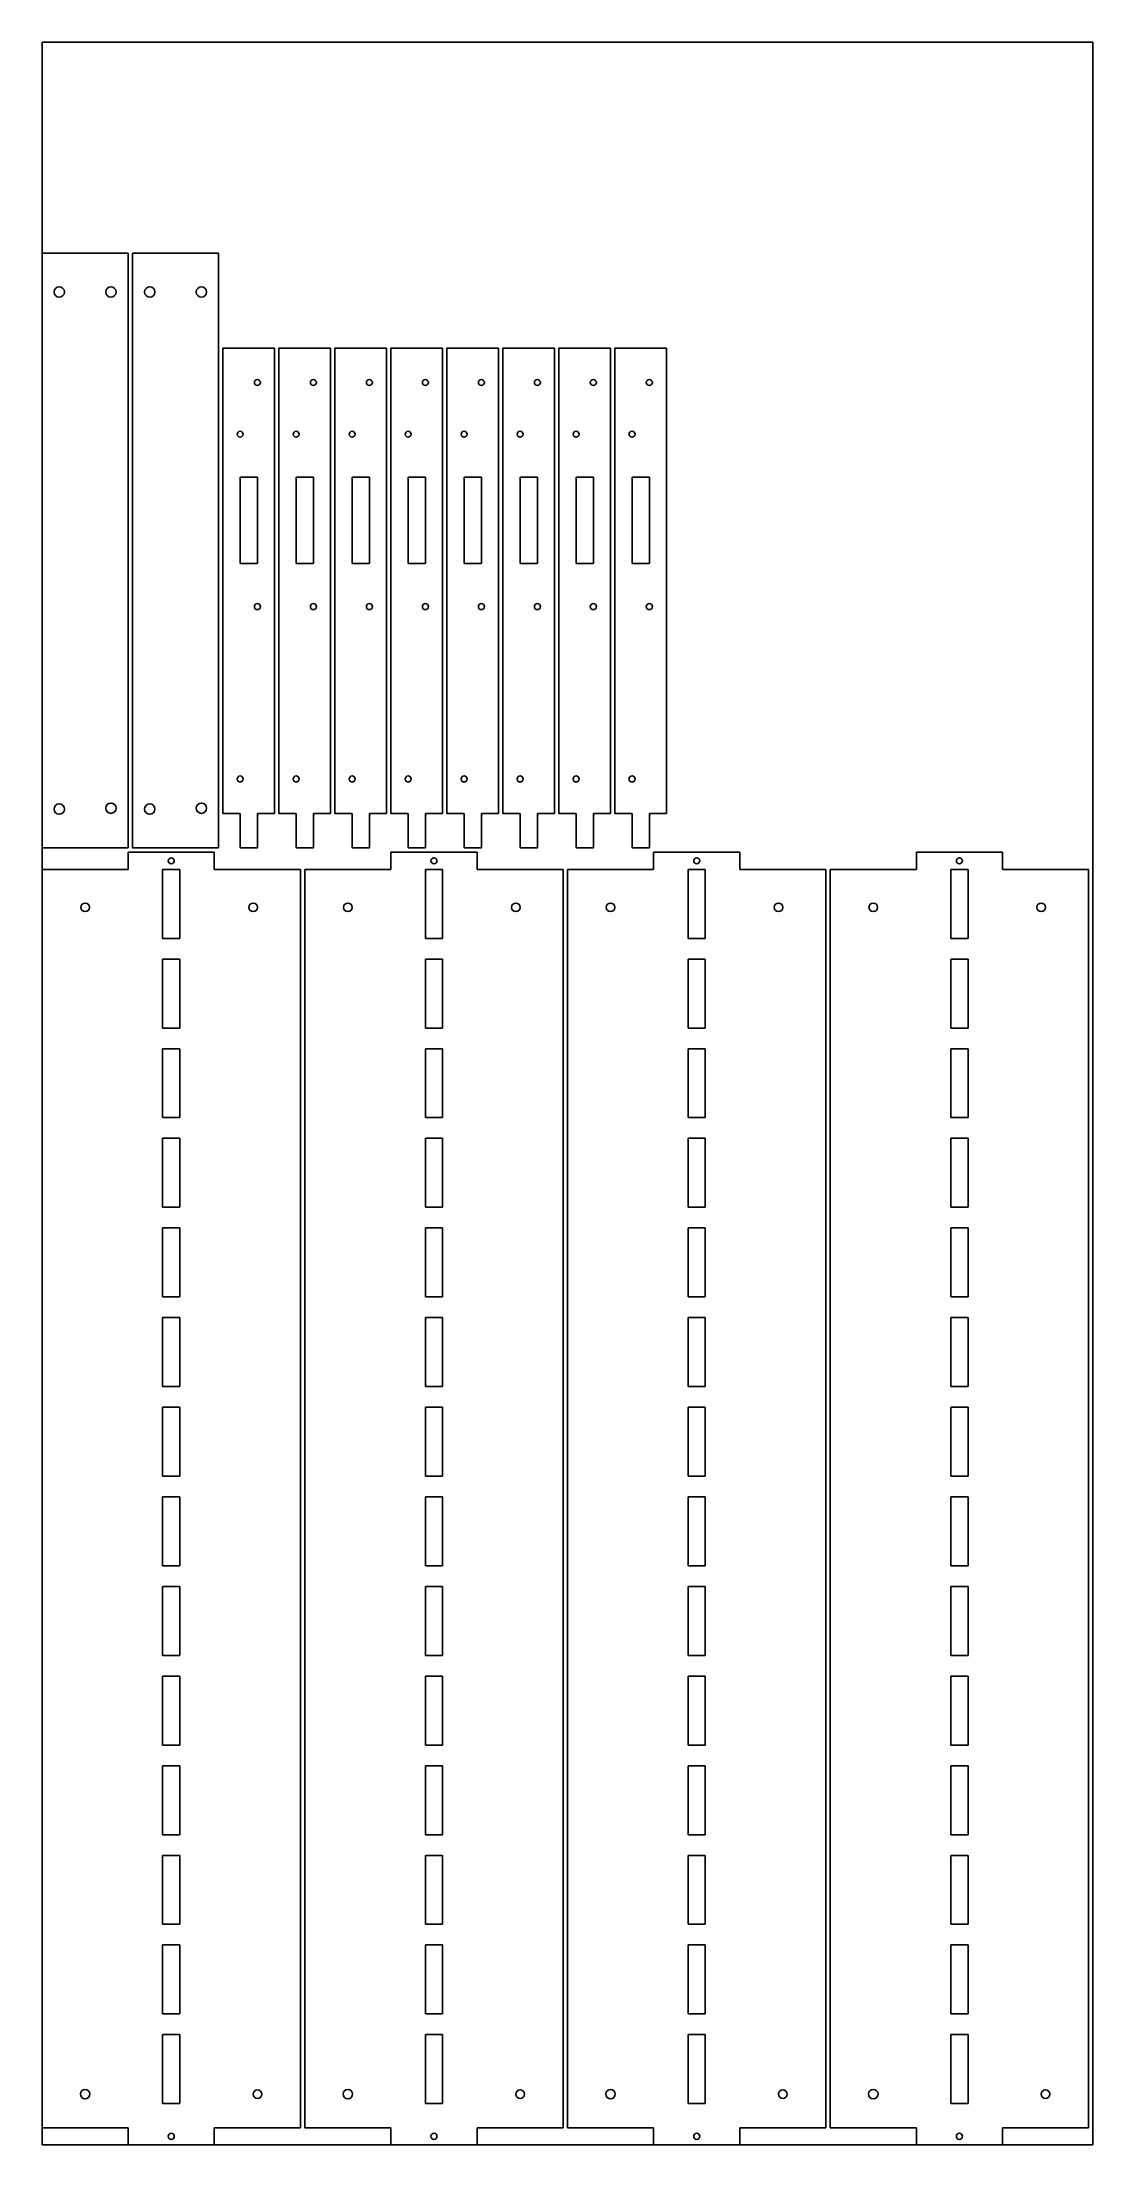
# Model space of a CAD drawing. Header units: millimetres. Extents: x 0 to 1220, y 0 to 2440.
import ezdxf

# ---------------------------------------------------------------- set-up
doc = ezdxf.new("R2010")
doc.units = ezdxf.units.MM
for name, color, linetype in [('Body', 7, 'CONTINUOUS'), ('Body001', 7, 'CONTINUOUS'), ('Body002', 7, 'CONTINUOUS'), ('Body003', 7, 'CONTINUOUS'), ('Body006', 7, 'CONTINUOUS'), ('Body007', 7, 'CONTINUOUS'), ('Body008', 7, 'CONTINUOUS'), ('Body009', 7, 'CONTINUOUS'), ('Body010', 7, 'CONTINUOUS'), ('Body011', 7, 'CONTINUOUS'), ('Body012', 7, 'CONTINUOUS'), ('Body013', 7, 'CONTINUOUS'), ('Body014', 7, 'CONTINUOUS'), ('Body015', 7, 'CONTINUOUS'), ('Rectangle', 7, 'CONTINUOUS')]:
    doc.layers.add(name, color=color, linetype=linetype)

msp = doc.modelspace()

# ---------------------------------------------------------------- linework, layer by layer
at = {"layer": 'Body'}
for p, q in [((100, 1500), (100, 1480)), ((200, 1500), (100, 1500)), ((100, 1500, 20), (100, 1480, 20)), ((200, 1500, 20), (100, 1500, 20)), ((100, 1500), (100, 1500, 20)), ((100, 1500), (100, 1480)), ((100, 1500, 20), (100, 1480, 20)), ((100, 1500), (100, 1500, 20)), ((200, 1500), (100, 1500)), ((200, 1500, 20), (100, 1500, 20)), ((153.5, 1490, 20), (153.5, 1490)), ((153.5, 1490, 20), (153.5, 1490)), ((200, 1480), (200, 1500)), ((200, 1480, 20), (200, 1500, 20)), ((200, 1500), (200, 1500, 20)), ((200, 1500), (200, 1500, 20)), ((200, 1480), (200, 1500)), ((200, 1480, 20), (200, 1500, 20)), ((0, 1480), (0, 1480, 20)), ((0, 1480), (0, 20)), ((0, 1480, 20), (0, 20, 20)), ((0, 1480), (0, 20)), ((100, 1480), (0, 1480)), ((0, 1480, 20), (0, 20, 20)), ((100, 1480, 20), (0, 1480, 20)), ((0, 1480), (0, 1480, 20)), ((100, 1480), (0, 1480)), ((100, 1480, 20), (0, 1480, 20)), ((100, 1480), (100, 1480, 20)), ((100, 1480), (100, 1480, 20)), ((140, 1480, 20), (140, 1400, 20)), ((160, 1480, 20), (140, 1480, 20)), ((140, 1480, 20), (140, 1480, 10)), ((140, 1480, 20), (140, 1400, 20)), ((140, 1480, 10), (140, 1400, 10)), ((140, 1480, 20), (140, 1480, 10)), ((160, 1480, 20), (140, 1480, 20)), ((160, 1480, 10), (140, 1480, 10)), ((140, 1480, 10), (140, 1400, 10)), ((160, 1480, 10), (140, 1480, 10)), ((160, 1400, 20), (160, 1480, 20)), ((160, 1480, 20), (160, 1480, 10)), ((160, 1480, 20), (160, 1480, 10)), ((160, 1400, 20), (160, 1480, 20)), ((160, 1400, 10), (160, 1480, 10)), ((160, 1400, 10), (160, 1480, 10)), ((300, 1480), (200, 1480)), ((300, 1480, 20), (200, 1480, 20)), ((200, 1480), (200, 1480, 20)), ((200, 1480), (200, 1480, 20)), ((300, 1480), (200, 1480)), ((300, 1480, 20), (200, 1480, 20)), ((300, 20), (300, 1480)), ((300, 20, 20), (300, 1480, 20)), ((300, 1480), (300, 1480, 20)), ((300, 20), (300, 1480)), ((300, 20, 20), (300, 1480, 20)), ((300, 1480), (300, 1480, 20)), ((55, 1436, 20), (55, 1436)), ((55, 1436, 20), (55, 1436)), ((250, 1436, 20), (250, 1436)), ((250, 1436, 20), (250, 1436)), ((140, 1400, 20), (160, 1400, 20)), ((140, 1400, 20), (140, 1400, 10)), ((140, 1400, 20), (140, 1400, 10)), ((140, 1400, 20), (160, 1400, 20)), ((140, 1400, 10), (160, 1400, 10)), ((140, 1400, 10), (160, 1400, 10)), ((160, 1400, 20), (160, 1400, 10)), ((160, 1400, 20), (160, 1400, 10)), ((160, 1376, 20), (140, 1376, 20)), ((140, 1376, 20), (140, 1296, 20)), ((140, 1376, 20), (140, 1376, 10)), ((160, 1376, 20), (140, 1376, 20)), ((160, 1376, 10), (140, 1376, 10)), ((140, 1376, 20), (140, 1376, 10)), ((140, 1376, 20), (140, 1296, 20)), ((140, 1376, 10), (140, 1296, 10)), ((160, 1376, 10), (140, 1376, 10)), ((140, 1376, 10), (140, 1296, 10)), ((160, 1296, 20), (160, 1376, 20)), ((160, 1376, 20), (160, 1376, 10)), ((160, 1376, 20), (160, 1376, 10)), ((160, 1296, 20), (160, 1376, 20)), ((160, 1296, 10), (160, 1376, 10)), ((160, 1296, 10), (160, 1376, 10)), ((140, 1296, 20), (160, 1296, 20)), ((140, 1296, 20), (140, 1296, 10)), ((140, 1296, 20), (140, 1296, 10)), ((140, 1296, 20), (160, 1296, 20)), ((140, 1296, 10), (160, 1296, 10)), ((140, 1296, 10), (160, 1296, 10)), ((160, 1296, 20), (160, 1296, 10)), ((160, 1296, 20), (160, 1296, 10)), ((160, 1272, 20), (140, 1272, 20)), ((140, 1272, 20), (140, 1192, 20)), ((140, 1272, 20), (140, 1272, 10)), ((160, 1272, 20), (140, 1272, 20)), ((160, 1272, 10), (140, 1272, 10)), ((140, 1272, 20), (140, 1272, 10)), ((140, 1272, 20), (140, 1192, 20)), ((140, 1272, 10), (140, 1192, 10)), ((160, 1272, 10), (140, 1272, 10)), ((140, 1272, 10), (140, 1192, 10)), ((160, 1192, 20), (160, 1272, 20)), ((160, 1272, 20), (160, 1272, 10)), ((160, 1272, 20), (160, 1272, 10)), ((160, 1192, 20), (160, 1272, 20)), ((160, 1192, 10), (160, 1272, 10)), ((160, 1192, 10), (160, 1272, 10)), ((140, 1192, 20), (160, 1192, 20)), ((140, 1192, 20), (140, 1192, 10)), ((140, 1192, 20), (140, 1192, 10)), ((140, 1192, 20), (160, 1192, 20)), ((140, 1192, 10), (160, 1192, 10)), ((140, 1192, 10), (160, 1192, 10)), ((160, 1192, 20), (160, 1192, 10)), ((160, 1192, 20), (160, 1192, 10)), ((160, 1168, 20), (140, 1168, 20)), ((140, 1168, 20), (140, 1088, 20)), ((140, 1168, 20), (140, 1168, 10)), ((160, 1168, 20), (140, 1168, 20)), ((160, 1168, 10), (140, 1168, 10)), ((140, 1168, 20), (140, 1168, 10)), ((140, 1168, 20), (140, 1088, 20)), ((140, 1168, 10), (140, 1088, 10)), ((160, 1168, 10), (140, 1168, 10)), ((140, 1168, 10), (140, 1088, 10)), ((160, 1088, 20), (160, 1168, 20)), ((160, 1168, 20), (160, 1168, 10)), ((160, 1168, 20), (160, 1168, 10)), ((160, 1088, 20), (160, 1168, 20)), ((160, 1088, 10), (160, 1168, 10)), ((160, 1088, 10), (160, 1168, 10)), ((140, 1088, 20), (160, 1088, 20)), ((140, 1088, 20), (140, 1088, 10)), ((140, 1088, 20), (140, 1088, 10)), ((140, 1088, 20), (160, 1088, 20)), ((140, 1088, 10), (160, 1088, 10)), ((140, 1088, 10), (160, 1088, 10)), ((160, 1088, 20), (160, 1088, 10)), ((160, 1088, 20), (160, 1088, 10)), ((160, 1064, 20), (140, 1064, 20)), ((140, 1064, 20), (140, 984, 20)), ((140, 1064, 20), (140, 1064, 10)), ((160, 1064, 20), (140, 1064, 20)), ((160, 1064, 10), (140, 1064, 10)), ((140, 1064, 20), (140, 1064, 10)), ((140, 1064, 20), (140, 984, 20)), ((140, 1064, 10), (140, 984, 10)), ((160, 1064, 10), (140, 1064, 10)), ((140, 1064, 10), (140, 984, 10)), ((160, 984, 20), (160, 1064, 20)), ((160, 1064, 20), (160, 1064, 10)), ((160, 1064, 20), (160, 1064, 10)), ((160, 984, 20), (160, 1064, 20)), ((160, 984, 10), (160, 1064, 10)), ((160, 984, 10), (160, 1064, 10)), ((140, 984, 20), (160, 984, 20)), ((140, 984, 20), (140, 984, 10)), ((140, 984, 20), (140, 984, 10)), ((140, 984, 20), (160, 984, 20)), ((140, 984, 10), (160, 984, 10)), ((140, 984, 10), (160, 984, 10)), ((160, 984, 20), (160, 984, 10)), ((160, 984, 20), (160, 984, 10)), ((160, 960, 20), (140, 960, 20)), ((140, 960, 20), (140, 880, 20)), ((140, 960, 20), (140, 960, 10)), ((160, 960, 20), (140, 960, 20)), ((160, 960, 10), (140, 960, 10)), ((140, 960, 20), (140, 960, 10)), ((140, 960, 20), (140, 880, 20)), ((140, 960, 10), (140, 880, 10)), ((160, 960, 10), (140, 960, 10)), ((140, 960, 10), (140, 880, 10)), ((160, 880, 20), (160, 960, 20)), ((160, 960, 20), (160, 960, 10)), ((160, 960, 20), (160, 960, 10)), ((160, 880, 20), (160, 960, 20)), ((160, 880, 10), (160, 960, 10)), ((160, 880, 10), (160, 960, 10)), ((140, 880, 20), (160, 880, 20)), ((140, 880, 20), (140, 880, 10)), ((140, 880, 20), (140, 880, 10)), ((140, 880, 20), (160, 880, 20)), ((140, 880, 10), (160, 880, 10)), ((140, 880, 10), (160, 880, 10)), ((160, 880, 20), (160, 880, 10)), ((160, 880, 20), (160, 880, 10)), ((160, 856, 20), (140, 856, 20)), ((140, 856, 20), (140, 776, 20)), ((140, 856, 20), (140, 856, 10)), ((160, 856, 20), (140, 856, 20)), ((160, 856, 10), (140, 856, 10)), ((140, 856, 20), (140, 856, 10)), ((140, 856, 20), (140, 776, 20)), ((140, 856, 10), (140, 776, 10)), ((160, 856, 10), (140, 856, 10)), ((140, 856, 10), (140, 776, 10)), ((160, 776, 20), (160, 856, 20)), ((160, 856, 20), (160, 856, 10)), ((160, 856, 20), (160, 856, 10)), ((160, 776, 20), (160, 856, 20)), ((160, 776, 10), (160, 856, 10)), ((160, 776, 10), (160, 856, 10)), ((140, 776, 20), (160, 776, 20)), ((140, 776, 20), (140, 776, 10)), ((140, 776, 20), (140, 776, 10)), ((140, 776, 20), (160, 776, 20)), ((140, 776, 10), (160, 776, 10)), ((140, 776, 10), (160, 776, 10)), ((160, 776, 20), (160, 776, 10)), ((160, 776, 20), (160, 776, 10)), ((160, 752, 20), (140, 752, 20)), ((140, 752, 20), (140, 672, 20)), ((140, 752, 20), (140, 752, 10)), ((160, 752, 20), (140, 752, 20)), ((160, 752, 10), (140, 752, 10)), ((140, 752, 20), (140, 752, 10)), ((140, 752, 20), (140, 672, 20)), ((140, 752, 10), (140, 672, 10)), ((160, 752, 10), (140, 752, 10)), ((140, 752, 10), (140, 672, 10)), ((160, 672, 20), (160, 752, 20)), ((160, 752, 20), (160, 752, 10)), ((160, 752, 20), (160, 752, 10)), ((160, 672, 20), (160, 752, 20)), ((160, 672, 10), (160, 752, 10)), ((160, 672, 10), (160, 752, 10)), ((140, 672, 20), (160, 672, 20)), ((140, 672, 20), (140, 672, 10)), ((140, 672, 20), (140, 672, 10)), ((140, 672, 20), (160, 672, 20)), ((140, 672, 10), (160, 672, 10)), ((140, 672, 10), (160, 672, 10)), ((160, 672, 20), (160, 672, 10)), ((160, 672, 20), (160, 672, 10)), ((160, 648, 20), (140, 648, 20)), ((140, 648, 20), (140, 568, 20)), ((140, 648, 20), (140, 648, 10)), ((160, 648, 20), (140, 648, 20)), ((160, 648, 10), (140, 648, 10)), ((140, 648, 20), (140, 648, 10)), ((140, 648, 20), (140, 568, 20)), ((140, 648, 10), (140, 568, 10)), ((160, 648, 10), (140, 648, 10)), ((140, 648, 10), (140, 568, 10)), ((160, 568, 20), (160, 648, 20)), ((160, 648, 20), (160, 648, 10)), ((160, 648, 20), (160, 648, 10)), ((160, 568, 20), (160, 648, 20)), ((160, 568, 10), (160, 648, 10)), ((160, 568, 10), (160, 648, 10)), ((140, 568, 20), (160, 568, 20)), ((140, 568, 20), (140, 568, 10)), ((140, 568, 20), (140, 568, 10)), ((140, 568, 20), (160, 568, 20)), ((140, 568, 10), (160, 568, 10)), ((140, 568, 10), (160, 568, 10)), ((160, 568, 20), (160, 568, 10)), ((160, 568, 20), (160, 568, 10)), ((160, 544, 20), (140, 544, 20)), ((140, 544, 20), (140, 464, 20)), ((140, 544, 20), (140, 544, 10)), ((160, 544, 20), (140, 544, 20)), ((160, 544, 10), (140, 544, 10)), ((140, 544, 20), (140, 544, 10)), ((140, 544, 20), (140, 464, 20)), ((140, 544, 10), (140, 464, 10)), ((160, 544, 10), (140, 544, 10)), ((140, 544, 10), (140, 464, 10)), ((160, 464, 20), (160, 544, 20)), ((160, 544, 20), (160, 544, 10)), ((160, 544, 20), (160, 544, 10)), ((160, 464, 20), (160, 544, 20)), ((160, 464, 10), (160, 544, 10)), ((160, 464, 10), (160, 544, 10)), ((140, 464, 20), (160, 464, 20)), ((140, 464, 20), (140, 464, 10)), ((140, 464, 20), (140, 464, 10)), ((140, 464, 20), (160, 464, 20)), ((140, 464, 10), (160, 464, 10)), ((140, 464, 10), (160, 464, 10)), ((160, 464, 20), (160, 464, 10)), ((160, 464, 20), (160, 464, 10)), ((160, 440, 20), (140, 440, 20)), ((140, 440, 20), (140, 360, 20)), ((140, 440, 20), (140, 440, 10)), ((160, 440, 20), (140, 440, 20)), ((160, 440, 10), (140, 440, 10)), ((140, 440, 20), (140, 440, 10)), ((140, 440, 20), (140, 360, 20)), ((140, 440, 10), (140, 360, 10)), ((160, 440, 10), (140, 440, 10)), ((140, 440, 10), (140, 360, 10)), ((160, 360, 20), (160, 440, 20)), ((160, 440, 20), (160, 440, 10)), ((160, 440, 20), (160, 440, 10)), ((160, 360, 20), (160, 440, 20)), ((160, 360, 10), (160, 440, 10)), ((160, 360, 10), (160, 440, 10)), ((140, 360, 20), (160, 360, 20)), ((140, 360, 20), (140, 360, 10)), ((140, 360, 20), (140, 360, 10)), ((140, 360, 20), (160, 360, 20)), ((140, 360, 10), (160, 360, 10)), ((140, 360, 10), (160, 360, 10)), ((160, 360, 20), (160, 360, 10)), ((160, 360, 20), (160, 360, 10)), ((160, 336, 20), (140, 336, 20)), ((140, 336, 20), (140, 256, 20)), ((140, 336, 20), (140, 336, 10)), ((160, 336, 20), (140, 336, 20)), ((160, 336, 10), (140, 336, 10)), ((140, 336, 20), (140, 336, 10)), ((140, 336, 20), (140, 256, 20)), ((140, 336, 10), (140, 256, 10)), ((160, 336, 10), (140, 336, 10)), ((140, 336, 10), (140, 256, 10)), ((160, 256, 20), (160, 336, 20)), ((160, 336, 20), (160, 336, 10)), ((160, 336, 20), (160, 336, 10)), ((160, 256, 20), (160, 336, 20)), ((160, 256, 10), (160, 336, 10)), ((160, 256, 10), (160, 336, 10)), ((140, 256, 20), (160, 256, 20)), ((140, 256, 20), (140, 256, 10)), ((140, 256, 20), (140, 256, 10)), ((140, 256, 20), (160, 256, 20)), ((140, 256, 10), (160, 256, 10)), ((140, 256, 10), (160, 256, 10)), ((160, 256, 20), (160, 256, 10)), ((160, 256, 20), (160, 256, 10)), ((160, 232, 20), (140, 232, 20)), ((140, 232, 20), (140, 152, 20)), ((140, 232, 20), (140, 232, 10)), ((160, 232, 20), (140, 232, 20)), ((160, 232, 10), (140, 232, 10)), ((140, 232, 20), (140, 232, 10)), ((140, 232, 20), (140, 152, 20)), ((140, 232, 10), (140, 152, 10)), ((160, 232, 10), (140, 232, 10)), ((140, 232, 10), (140, 152, 10)), ((160, 152, 20), (160, 232, 20)), ((160, 232, 20), (160, 232, 10)), ((160, 232, 20), (160, 232, 10)), ((160, 152, 20), (160, 232, 20)), ((160, 152, 10), (160, 232, 10)), ((160, 152, 10), (160, 232, 10)), ((140, 152, 20), (160, 152, 20)), ((140, 152, 20), (140, 152, 10)), ((140, 152, 20), (140, 152, 10)), ((140, 152, 20), (160, 152, 20)), ((140, 152, 10), (160, 152, 10)), ((140, 152, 10), (160, 152, 10)), ((160, 152, 20), (160, 152, 10)), ((160, 152, 20), (160, 152, 10)), ((160, 128, 20), (140, 128, 20)), ((140, 128, 20), (140, 48, 20)), ((140, 128, 20), (140, 128, 10)), ((160, 128, 20), (140, 128, 20)), ((160, 128, 10), (140, 128, 10)), ((140, 128, 20), (140, 128, 10)), ((140, 128, 20), (140, 48, 20)), ((140, 128, 10), (140, 48, 10)), ((160, 128, 10), (140, 128, 10)), ((140, 128, 10), (140, 48, 10)), ((160, 48, 20), (160, 128, 20)), ((160, 128, 20), (160, 128, 10)), ((160, 128, 20), (160, 128, 10)), ((160, 48, 20), (160, 128, 20)), ((160, 48, 10), (160, 128, 10)), ((160, 48, 10), (160, 128, 10)), ((55.5, 59, 20), (55.5, 59)), ((55.5, 59, 20), (55.5, 59)), ((255, 59, 20), (255, 59)), ((255, 59, 20), (255, 59)), ((140, 48, 20), (160, 48, 20)), ((140, 48, 20), (140, 48, 10)), ((140, 48, 20), (140, 48, 10)), ((140, 48, 20), (160, 48, 20)), ((140, 48, 10), (160, 48, 10)), ((140, 48, 10), (160, 48, 10)), ((160, 48, 20), (160, 48, 10)), ((160, 48, 20), (160, 48, 10)), ((0, 20), (0, 20, 20)), ((0, 20), (100, 20)), ((0, 20, 20), (100, 20, 20)), ((0, 20), (0, 20, 20)), ((0, 20), (100, 20)), ((0, 20, 20), (100, 20, 20)), ((100, 20), (100, 20, 20)), ((100, 20), (100, 20, 20)), ((100, 20), (100, 0)), ((100, 20, 20), (100, 0, 20)), ((100, 20), (100, 0)), ((100, 20, 20), (100, 0, 20)), ((100, 0), (100, 0, 20)), ((100, 0), (200, 0)), ((100, 0, 20), (200, 0, 20)), ((100, 0), (100, 0, 20)), ((100, 0), (200, 0)), ((100, 0, 20), (200, 0, 20)), ((153.5, 10, 20), (153.5, 10)), ((153.5, 10, 20), (153.5, 10)), ((200, 0), (200, 20)), ((200, 20), (300, 20)), ((200, 0, 20), (200, 20, 20)), ((200, 20, 20), (300, 20, 20)), ((200, 20), (200, 20, 20)), ((200, 0), (200, 20)), ((200, 0, 20), (200, 20, 20)), ((200, 20), (200, 20, 20)), ((200, 20), (300, 20)), ((200, 20, 20), (300, 20, 20)), ((200, 0), (200, 0, 20)), ((200, 0), (200, 0, 20)), ((300, 20), (300, 20, 20)), ((300, 20), (300, 20, 20))]:
    msp.add_line(p, q, dxfattribs=at)
for centre, radius in [((150, 1490), 3.5), ((150, 1490, 20), 3.5), ((150, 1490, 20), 3.5), ((150, 1490), 3.5), ((50, 1436), 5), ((50, 1436, 20), 5), ((50, 1436, 20), 5), ((50, 1436), 5), ((245, 1436), 5), ((245, 1436, 20), 5), ((245, 1436, 20), 5), ((245, 1436), 5), ((50, 59), 5.5), ((50, 59, 20), 5.5), ((50, 59, 20), 5.5), ((50, 59), 5.5), ((250, 59), 5), ((250, 59, 20), 5), ((250, 59, 20), 5), ((250, 59), 5), ((150, 10), 3.5), ((150, 10, 20), 3.5), ((150, 10, 20), 3.5), ((150, 10), 3.5)]:
    msp.add_circle(centre, radius, dxfattribs=at)
at = {"layer": 'Body001'}
for p, q in [((405, 1500), (405, 1480)), ((505, 1500), (405, 1500)), ((405, 1500, 20), (405, 1480, 20)), ((505, 1500, 20), (405, 1500, 20)), ((405, 1500), (405, 1500, 20)), ((405, 1500), (405, 1480)), ((405, 1500, 20), (405, 1480, 20)), ((405, 1500), (405, 1500, 20)), ((505, 1500), (405, 1500)), ((505, 1500, 20), (405, 1500, 20)), ((458.5, 1490, 20), (458.5, 1490)), ((458.5, 1490, 20), (458.5, 1490)), ((505, 1480), (505, 1500)), ((505, 1480, 20), (505, 1500, 20)), ((505, 1500), (505, 1500, 20)), ((505, 1500), (505, 1500, 20)), ((505, 1480), (505, 1500)), ((505, 1480, 20), (505, 1500, 20)), ((305, 1480), (305, 1480, 20)), ((305, 1480), (305, 20)), ((305, 1480, 20), (305, 20, 20)), ((305, 1480), (305, 20)), ((405, 1480), (305, 1480)), ((305, 1480, 20), (305, 20, 20)), ((405, 1480, 20), (305, 1480, 20)), ((305, 1480), (305, 1480, 20)), ((405, 1480), (305, 1480)), ((405, 1480, 20), (305, 1480, 20)), ((405, 1480), (405, 1480, 20)), ((405, 1480), (405, 1480, 20)), ((445, 1480, 20), (445, 1400, 20)), ((465, 1480, 20), (445, 1480, 20)), ((445, 1480, 20), (445, 1480, 10)), ((445, 1480, 20), (445, 1400, 20)), ((445, 1480, 10), (445, 1400, 10)), ((445, 1480, 20), (445, 1480, 10)), ((465, 1480, 20), (445, 1480, 20)), ((465, 1480, 10), (445, 1480, 10)), ((445, 1480, 10), (445, 1400, 10)), ((465, 1480, 10), (445, 1480, 10)), ((465, 1400, 20), (465, 1480, 20)), ((465, 1480, 20), (465, 1480, 10)), ((465, 1480, 20), (465, 1480, 10)), ((465, 1400, 20), (465, 1480, 20)), ((465, 1400, 10), (465, 1480, 10)), ((465, 1400, 10), (465, 1480, 10)), ((605, 1480), (505, 1480)), ((605, 1480, 20), (505, 1480, 20)), ((505, 1480), (505, 1480, 20)), ((505, 1480), (505, 1480, 20)), ((605, 1480), (505, 1480)), ((605, 1480, 20), (505, 1480, 20)), ((605, 20), (605, 1480)), ((605, 20, 20), (605, 1480, 20)), ((605, 1480), (605, 1480, 20)), ((605, 20), (605, 1480)), ((605, 20, 20), (605, 1480, 20)), ((605, 1480), (605, 1480, 20)), ((360, 1436, 20), (360, 1436)), ((360, 1436, 20), (360, 1436)), ((555, 1436, 20), (555, 1436)), ((555, 1436, 20), (555, 1436)), ((445, 1400, 20), (465, 1400, 20)), ((445, 1400, 20), (445, 1400, 10)), ((445, 1400, 20), (445, 1400, 10)), ((445, 1400, 20), (465, 1400, 20)), ((445, 1400, 10), (465, 1400, 10)), ((445, 1400, 10), (465, 1400, 10)), ((465, 1400, 20), (465, 1400, 10)), ((465, 1400, 20), (465, 1400, 10)), ((465, 1376, 20), (445, 1376, 20)), ((445, 1376, 20), (445, 1296, 20)), ((445, 1376, 20), (445, 1376, 10)), ((465, 1376, 20), (445, 1376, 20)), ((465, 1376, 10), (445, 1376, 10)), ((445, 1376, 20), (445, 1376, 10)), ((445, 1376, 20), (445, 1296, 20)), ((445, 1376, 10), (445, 1296, 10)), ((465, 1376, 10), (445, 1376, 10)), ((445, 1376, 10), (445, 1296, 10)), ((465, 1296, 20), (465, 1376, 20)), ((465, 1376, 20), (465, 1376, 10)), ((465, 1376, 20), (465, 1376, 10)), ((465, 1296, 20), (465, 1376, 20)), ((465, 1296, 10), (465, 1376, 10)), ((465, 1296, 10), (465, 1376, 10)), ((445, 1296, 20), (465, 1296, 20)), ((445, 1296, 20), (445, 1296, 10)), ((445, 1296, 20), (445, 1296, 10)), ((445, 1296, 20), (465, 1296, 20)), ((445, 1296, 10), (465, 1296, 10)), ((445, 1296, 10), (465, 1296, 10)), ((465, 1296, 20), (465, 1296, 10)), ((465, 1296, 20), (465, 1296, 10)), ((465, 1272, 20), (445, 1272, 20)), ((445, 1272, 20), (445, 1192, 20)), ((445, 1272, 20), (445, 1272, 10)), ((465, 1272, 20), (445, 1272, 20)), ((465, 1272, 10), (445, 1272, 10)), ((445, 1272, 20), (445, 1272, 10)), ((445, 1272, 20), (445, 1192, 20)), ((445, 1272, 10), (445, 1192, 10)), ((465, 1272, 10), (445, 1272, 10)), ((445, 1272, 10), (445, 1192, 10)), ((465, 1192, 20), (465, 1272, 20)), ((465, 1272, 20), (465, 1272, 10)), ((465, 1272, 20), (465, 1272, 10)), ((465, 1192, 20), (465, 1272, 20)), ((465, 1192, 10), (465, 1272, 10)), ((465, 1192, 10), (465, 1272, 10)), ((445, 1192, 20), (465, 1192, 20)), ((445, 1192, 20), (445, 1192, 10)), ((445, 1192, 20), (445, 1192, 10)), ((445, 1192, 20), (465, 1192, 20)), ((445, 1192, 10), (465, 1192, 10)), ((445, 1192, 10), (465, 1192, 10)), ((465, 1192, 20), (465, 1192, 10)), ((465, 1192, 20), (465, 1192, 10)), ((465, 1168, 20), (445, 1168, 20)), ((445, 1168, 20), (445, 1088, 20)), ((445, 1168, 20), (445, 1168, 10)), ((465, 1168, 20), (445, 1168, 20)), ((465, 1168, 10), (445, 1168, 10)), ((445, 1168, 20), (445, 1168, 10)), ((445, 1168, 20), (445, 1088, 20)), ((445, 1168, 10), (445, 1088, 10)), ((465, 1168, 10), (445, 1168, 10)), ((445, 1168, 10), (445, 1088, 10)), ((465, 1088, 20), (465, 1168, 20)), ((465, 1168, 20), (465, 1168, 10)), ((465, 1168, 20), (465, 1168, 10)), ((465, 1088, 20), (465, 1168, 20)), ((465, 1088, 10), (465, 1168, 10)), ((465, 1088, 10), (465, 1168, 10)), ((445, 1088, 20), (465, 1088, 20)), ((445, 1088, 20), (445, 1088, 10)), ((445, 1088, 20), (445, 1088, 10)), ((445, 1088, 20), (465, 1088, 20)), ((445, 1088, 10), (465, 1088, 10)), ((445, 1088, 10), (465, 1088, 10)), ((465, 1088, 20), (465, 1088, 10)), ((465, 1088, 20), (465, 1088, 10)), ((465, 1064, 20), (445, 1064, 20)), ((445, 1064, 20), (445, 984, 20)), ((445, 1064, 20), (445, 1064, 10)), ((465, 1064, 20), (445, 1064, 20)), ((465, 1064, 10), (445, 1064, 10)), ((445, 1064, 20), (445, 1064, 10)), ((445, 1064, 20), (445, 984, 20)), ((445, 1064, 10), (445, 984, 10)), ((465, 1064, 10), (445, 1064, 10)), ((445, 1064, 10), (445, 984, 10)), ((465, 984, 20), (465, 1064, 20)), ((465, 1064, 20), (465, 1064, 10)), ((465, 1064, 20), (465, 1064, 10)), ((465, 984, 20), (465, 1064, 20)), ((465, 984, 10), (465, 1064, 10)), ((465, 984, 10), (465, 1064, 10)), ((445, 984, 20), (465, 984, 20)), ((445, 984, 20), (445, 984, 10)), ((445, 984, 20), (445, 984, 10)), ((445, 984, 20), (465, 984, 20)), ((445, 984, 10), (465, 984, 10)), ((445, 984, 10), (465, 984, 10)), ((465, 984, 20), (465, 984, 10)), ((465, 984, 20), (465, 984, 10)), ((465, 960, 20), (445, 960, 20)), ((445, 960, 20), (445, 880, 20)), ((445, 960, 20), (445, 960, 10)), ((465, 960, 20), (445, 960, 20)), ((465, 960, 10), (445, 960, 10)), ((445, 960, 20), (445, 960, 10)), ((445, 960, 20), (445, 880, 20)), ((445, 960, 10), (445, 880, 10)), ((465, 960, 10), (445, 960, 10)), ((445, 960, 10), (445, 880, 10)), ((465, 880, 20), (465, 960, 20)), ((465, 960, 20), (465, 960, 10)), ((465, 960, 20), (465, 960, 10)), ((465, 880, 20), (465, 960, 20)), ((465, 880, 10), (465, 960, 10)), ((465, 880, 10), (465, 960, 10)), ((445, 880, 20), (465, 880, 20)), ((445, 880, 20), (445, 880, 10)), ((445, 880, 20), (445, 880, 10)), ((445, 880, 20), (465, 880, 20)), ((445, 880, 10), (465, 880, 10)), ((445, 880, 10), (465, 880, 10)), ((465, 880, 20), (465, 880, 10)), ((465, 880, 20), (465, 880, 10)), ((465, 856, 20), (445, 856, 20)), ((445, 856, 20), (445, 776, 20)), ((445, 856, 20), (445, 856, 10)), ((465, 856, 20), (445, 856, 20)), ((465, 856, 10), (445, 856, 10)), ((445, 856, 20), (445, 856, 10)), ((445, 856, 20), (445, 776, 20)), ((445, 856, 10), (445, 776, 10)), ((465, 856, 10), (445, 856, 10)), ((445, 856, 10), (445, 776, 10)), ((465, 776, 20), (465, 856, 20)), ((465, 856, 20), (465, 856, 10)), ((465, 856, 20), (465, 856, 10)), ((465, 776, 20), (465, 856, 20)), ((465, 776, 10), (465, 856, 10)), ((465, 776, 10), (465, 856, 10)), ((445, 776, 20), (465, 776, 20)), ((445, 776, 20), (445, 776, 10)), ((445, 776, 20), (445, 776, 10)), ((445, 776, 20), (465, 776, 20)), ((445, 776, 10), (465, 776, 10)), ((445, 776, 10), (465, 776, 10)), ((465, 776, 20), (465, 776, 10)), ((465, 776, 20), (465, 776, 10)), ((465, 752, 20), (445, 752, 20)), ((445, 752, 20), (445, 672, 20)), ((445, 752, 20), (445, 752, 10)), ((465, 752, 20), (445, 752, 20)), ((465, 752, 10), (445, 752, 10)), ((445, 752, 20), (445, 752, 10)), ((445, 752, 20), (445, 672, 20)), ((445, 752, 10), (445, 672, 10)), ((465, 752, 10), (445, 752, 10)), ((445, 752, 10), (445, 672, 10)), ((465, 672, 20), (465, 752, 20)), ((465, 752, 20), (465, 752, 10)), ((465, 752, 20), (465, 752, 10)), ((465, 672, 20), (465, 752, 20)), ((465, 672, 10), (465, 752, 10)), ((465, 672, 10), (465, 752, 10)), ((445, 672, 20), (465, 672, 20)), ((445, 672, 20), (445, 672, 10)), ((445, 672, 20), (445, 672, 10)), ((445, 672, 20), (465, 672, 20)), ((445, 672, 10), (465, 672, 10)), ((445, 672, 10), (465, 672, 10)), ((465, 672, 20), (465, 672, 10)), ((465, 672, 20), (465, 672, 10)), ((465, 648, 20), (445, 648, 20)), ((445, 648, 20), (445, 568, 20)), ((445, 648, 20), (445, 648, 10)), ((465, 648, 20), (445, 648, 20)), ((465, 648, 10), (445, 648, 10)), ((445, 648, 20), (445, 648, 10)), ((445, 648, 20), (445, 568, 20)), ((445, 648, 10), (445, 568, 10)), ((465, 648, 10), (445, 648, 10)), ((445, 648, 10), (445, 568, 10)), ((465, 568, 20), (465, 648, 20)), ((465, 648, 20), (465, 648, 10)), ((465, 648, 20), (465, 648, 10)), ((465, 568, 20), (465, 648, 20)), ((465, 568, 10), (465, 648, 10)), ((465, 568, 10), (465, 648, 10)), ((445, 568, 20), (465, 568, 20)), ((445, 568, 20), (445, 568, 10)), ((445, 568, 20), (445, 568, 10)), ((445, 568, 20), (465, 568, 20)), ((445, 568, 10), (465, 568, 10)), ((445, 568, 10), (465, 568, 10)), ((465, 568, 20), (465, 568, 10)), ((465, 568, 20), (465, 568, 10)), ((465, 544, 20), (445, 544, 20)), ((445, 544, 20), (445, 464, 20)), ((445, 544, 20), (445, 544, 10)), ((465, 544, 20), (445, 544, 20)), ((465, 544, 10), (445, 544, 10)), ((445, 544, 20), (445, 544, 10)), ((445, 544, 20), (445, 464, 20)), ((445, 544, 10), (445, 464, 10)), ((465, 544, 10), (445, 544, 10)), ((445, 544, 10), (445, 464, 10)), ((465, 464, 20), (465, 544, 20)), ((465, 544, 20), (465, 544, 10)), ((465, 544, 20), (465, 544, 10)), ((465, 464, 20), (465, 544, 20)), ((465, 464, 10), (465, 544, 10)), ((465, 464, 10), (465, 544, 10)), ((445, 464, 20), (465, 464, 20)), ((445, 464, 20), (445, 464, 10)), ((445, 464, 20), (445, 464, 10)), ((445, 464, 20), (465, 464, 20)), ((445, 464, 10), (465, 464, 10)), ((445, 464, 10), (465, 464, 10)), ((465, 464, 20), (465, 464, 10)), ((465, 464, 20), (465, 464, 10)), ((465, 440, 20), (445, 440, 20)), ((445, 440, 20), (445, 360, 20)), ((445, 440, 20), (445, 440, 10)), ((465, 440, 20), (445, 440, 20)), ((465, 440, 10), (445, 440, 10)), ((445, 440, 20), (445, 440, 10)), ((445, 440, 20), (445, 360, 20)), ((445, 440, 10), (445, 360, 10)), ((465, 440, 10), (445, 440, 10)), ((445, 440, 10), (445, 360, 10)), ((465, 360, 20), (465, 440, 20)), ((465, 440, 20), (465, 440, 10)), ((465, 440, 20), (465, 440, 10)), ((465, 360, 20), (465, 440, 20)), ((465, 360, 10), (465, 440, 10)), ((465, 360, 10), (465, 440, 10)), ((445, 360, 20), (465, 360, 20)), ((445, 360, 20), (445, 360, 10)), ((445, 360, 20), (445, 360, 10)), ((445, 360, 20), (465, 360, 20)), ((445, 360, 10), (465, 360, 10)), ((445, 360, 10), (465, 360, 10)), ((465, 360, 20), (465, 360, 10)), ((465, 360, 20), (465, 360, 10)), ((465, 336, 20), (445, 336, 20)), ((445, 336, 20), (445, 256, 20)), ((445, 336, 20), (445, 336, 10)), ((465, 336, 20), (445, 336, 20)), ((465, 336, 10), (445, 336, 10)), ((445, 336, 20), (445, 336, 10)), ((445, 336, 20), (445, 256, 20)), ((445, 336, 10), (445, 256, 10)), ((465, 336, 10), (445, 336, 10)), ((445, 336, 10), (445, 256, 10)), ((465, 256, 20), (465, 336, 20)), ((465, 336, 20), (465, 336, 10)), ((465, 336, 20), (465, 336, 10)), ((465, 256, 20), (465, 336, 20)), ((465, 256, 10), (465, 336, 10)), ((465, 256, 10), (465, 336, 10)), ((445, 256, 20), (465, 256, 20)), ((445, 256, 20), (445, 256, 10)), ((445, 256, 20), (445, 256, 10)), ((445, 256, 20), (465, 256, 20)), ((445, 256, 10), (465, 256, 10)), ((445, 256, 10), (465, 256, 10)), ((465, 256, 20), (465, 256, 10)), ((465, 256, 20), (465, 256, 10)), ((465, 232, 20), (445, 232, 20)), ((445, 232, 20), (445, 152, 20)), ((445, 232, 20), (445, 232, 10)), ((465, 232, 20), (445, 232, 20)), ((465, 232, 10), (445, 232, 10)), ((445, 232, 20), (445, 232, 10)), ((445, 232, 20), (445, 152, 20)), ((445, 232, 10), (445, 152, 10)), ((465, 232, 10), (445, 232, 10)), ((445, 232, 10), (445, 152, 10)), ((465, 152, 20), (465, 232, 20)), ((465, 232, 20), (465, 232, 10)), ((465, 232, 20), (465, 232, 10)), ((465, 152, 20), (465, 232, 20)), ((465, 152, 10), (465, 232, 10)), ((465, 152, 10), (465, 232, 10)), ((445, 152, 20), (465, 152, 20)), ((445, 152, 20), (445, 152, 10)), ((445, 152, 20), (445, 152, 10)), ((445, 152, 20), (465, 152, 20)), ((445, 152, 10), (465, 152, 10)), ((445, 152, 10), (465, 152, 10)), ((465, 152, 20), (465, 152, 10)), ((465, 152, 20), (465, 152, 10)), ((465, 128, 20), (445, 128, 20)), ((445, 128, 20), (445, 48, 20)), ((445, 128, 20), (445, 128, 10)), ((465, 128, 20), (445, 128, 20)), ((465, 128, 10), (445, 128, 10)), ((445, 128, 20), (445, 128, 10)), ((445, 128, 20), (445, 48, 20)), ((445, 128, 10), (445, 48, 10)), ((465, 128, 10), (445, 128, 10)), ((445, 128, 10), (445, 48, 10)), ((465, 48, 20), (465, 128, 20)), ((465, 128, 20), (465, 128, 10)), ((465, 128, 20), (465, 128, 10)), ((465, 48, 20), (465, 128, 20)), ((465, 48, 10), (465, 128, 10)), ((465, 48, 10), (465, 128, 10)), ((360.5, 59, 20), (360.5, 59)), ((360.5, 59, 20), (360.5, 59)), ((560, 59, 20), (560, 59)), ((560, 59, 20), (560, 59)), ((445, 48, 20), (465, 48, 20)), ((445, 48, 20), (445, 48, 10)), ((445, 48, 20), (445, 48, 10)), ((445, 48, 20), (465, 48, 20)), ((445, 48, 10), (465, 48, 10)), ((445, 48, 10), (465, 48, 10)), ((465, 48, 20), (465, 48, 10)), ((465, 48, 20), (465, 48, 10)), ((305, 20), (305, 20, 20)), ((305, 20), (405, 20)), ((305, 20, 20), (405, 20, 20)), ((305, 20), (305, 20, 20)), ((305, 20), (405, 20)), ((305, 20, 20), (405, 20, 20)), ((405, 20), (405, 20, 20)), ((405, 20), (405, 20, 20)), ((405, 20), (405, 0)), ((405, 20, 20), (405, 0, 20)), ((405, 20), (405, 0)), ((405, 20, 20), (405, 0, 20)), ((405, 0), (405, 0, 20)), ((405, 0), (505, 0)), ((405, 0, 20), (505, 0, 20)), ((405, 0), (405, 0, 20)), ((405, 0), (505, 0)), ((405, 0, 20), (505, 0, 20)), ((458.5, 10, 20), (458.5, 10)), ((458.5, 10, 20), (458.5, 10)), ((505, 0), (505, 20)), ((505, 20), (605, 20)), ((505, 0, 20), (505, 20, 20)), ((505, 20, 20), (605, 20, 20)), ((505, 20), (505, 20, 20)), ((505, 0), (505, 20)), ((505, 0, 20), (505, 20, 20)), ((505, 20), (505, 20, 20)), ((505, 20), (605, 20)), ((505, 20, 20), (605, 20, 20)), ((505, 0), (505, 0, 20)), ((505, 0), (505, 0, 20)), ((605, 20), (605, 20, 20)), ((605, 20), (605, 20, 20))]:
    msp.add_line(p, q, dxfattribs=at)
for centre, radius in [((455, 1490), 3.5), ((455, 1490, 20), 3.5), ((455, 1490, 20), 3.5), ((455, 1490), 3.5), ((355, 1436), 5), ((355, 1436, 20), 5), ((355, 1436, 20), 5), ((355, 1436), 5), ((550, 1436), 5), ((550, 1436, 20), 5), ((550, 1436, 20), 5), ((550, 1436), 5), ((355, 59), 5.5), ((355, 59, 20), 5.5), ((355, 59, 20), 5.5), ((355, 59), 5.5), ((555, 59), 5), ((555, 59, 20), 5), ((555, 59, 20), 5), ((555, 59), 5), ((455, 10), 3.5), ((455, 10, 20), 3.5), ((455, 10, 20), 3.5), ((455, 10), 3.5)]:
    msp.add_circle(centre, radius, dxfattribs=at)
at = {"layer": 'Body002'}
for p, q in [((710, 1500), (710, 1480)), ((810, 1500), (710, 1500)), ((710, 1500, 20), (710, 1480, 20)), ((810, 1500, 20), (710, 1500, 20)), ((710, 1500), (710, 1500, 20)), ((710, 1500), (710, 1480)), ((710, 1500, 20), (710, 1480, 20)), ((710, 1500), (710, 1500, 20)), ((810, 1500), (710, 1500)), ((810, 1500, 20), (710, 1500, 20)), ((763.5, 1490, 20), (763.5, 1490)), ((763.5, 1490, 20), (763.5, 1490)), ((810, 1480), (810, 1500)), ((810, 1480, 20), (810, 1500, 20)), ((810, 1500), (810, 1500, 20)), ((810, 1500), (810, 1500, 20)), ((810, 1480), (810, 1500)), ((810, 1480, 20), (810, 1500, 20)), ((610, 1480), (610, 1480, 20)), ((610, 1480), (610, 20)), ((610, 1480, 20), (610, 20, 20)), ((610, 1480), (610, 20)), ((710, 1480), (610, 1480)), ((610, 1480, 20), (610, 20, 20)), ((710, 1480, 20), (610, 1480, 20)), ((610, 1480), (610, 1480, 20)), ((710, 1480), (610, 1480)), ((710, 1480, 20), (610, 1480, 20)), ((710, 1480), (710, 1480, 20)), ((710, 1480), (710, 1480, 20)), ((750, 1480, 20), (750, 1400, 20)), ((770, 1480, 20), (750, 1480, 20)), ((750, 1480, 20), (750, 1480, 10)), ((750, 1480, 20), (750, 1400, 20)), ((750, 1480, 10), (750, 1400, 10)), ((750, 1480, 20), (750, 1480, 10)), ((770, 1480, 20), (750, 1480, 20)), ((770, 1480, 10), (750, 1480, 10)), ((750, 1480, 10), (750, 1400, 10)), ((770, 1480, 10), (750, 1480, 10)), ((770, 1400, 20), (770, 1480, 20)), ((770, 1480, 20), (770, 1480, 10)), ((770, 1480, 20), (770, 1480, 10)), ((770, 1400, 20), (770, 1480, 20)), ((770, 1400, 10), (770, 1480, 10)), ((770, 1400, 10), (770, 1480, 10)), ((910, 1480), (810, 1480)), ((910, 1480, 20), (810, 1480, 20)), ((810, 1480), (810, 1480, 20)), ((810, 1480), (810, 1480, 20)), ((910, 1480), (810, 1480)), ((910, 1480, 20), (810, 1480, 20)), ((910, 20), (910, 1480)), ((910, 20, 20), (910, 1480, 20)), ((910, 1480), (910, 1480, 20)), ((910, 20), (910, 1480)), ((910, 20, 20), (910, 1480, 20)), ((910, 1480), (910, 1480, 20)), ((665, 1436, 20), (665, 1436)), ((665, 1436, 20), (665, 1436)), ((860, 1436, 20), (860, 1436)), ((860, 1436, 20), (860, 1436)), ((750, 1400, 20), (770, 1400, 20)), ((750, 1400, 20), (750, 1400, 10)), ((750, 1400, 20), (750, 1400, 10)), ((750, 1400, 20), (770, 1400, 20)), ((750, 1400, 10), (770, 1400, 10)), ((750, 1400, 10), (770, 1400, 10)), ((770, 1400, 20), (770, 1400, 10)), ((770, 1400, 20), (770, 1400, 10)), ((770, 1376, 20), (750, 1376, 20)), ((750, 1376, 20), (750, 1296, 20)), ((750, 1376, 20), (750, 1376, 10)), ((770, 1376, 20), (750, 1376, 20)), ((770, 1376, 10), (750, 1376, 10)), ((750, 1376, 20), (750, 1376, 10)), ((750, 1376, 20), (750, 1296, 20)), ((750, 1376, 10), (750, 1296, 10)), ((770, 1376, 10), (750, 1376, 10)), ((750, 1376, 10), (750, 1296, 10)), ((770, 1296, 20), (770, 1376, 20)), ((770, 1376, 20), (770, 1376, 10)), ((770, 1376, 20), (770, 1376, 10)), ((770, 1296, 20), (770, 1376, 20)), ((770, 1296, 10), (770, 1376, 10)), ((770, 1296, 10), (770, 1376, 10)), ((750, 1296, 20), (770, 1296, 20)), ((750, 1296, 20), (750, 1296, 10)), ((750, 1296, 20), (750, 1296, 10)), ((750, 1296, 20), (770, 1296, 20)), ((750, 1296, 10), (770, 1296, 10)), ((750, 1296, 10), (770, 1296, 10)), ((770, 1296, 20), (770, 1296, 10)), ((770, 1296, 20), (770, 1296, 10)), ((770, 1272, 20), (750, 1272, 20)), ((750, 1272, 20), (750, 1192, 20)), ((750, 1272, 20), (750, 1272, 10)), ((770, 1272, 20), (750, 1272, 20)), ((770, 1272, 10), (750, 1272, 10)), ((750, 1272, 20), (750, 1272, 10)), ((750, 1272, 20), (750, 1192, 20)), ((750, 1272, 10), (750, 1192, 10)), ((770, 1272, 10), (750, 1272, 10)), ((750, 1272, 10), (750, 1192, 10)), ((770, 1192, 20), (770, 1272, 20)), ((770, 1272, 20), (770, 1272, 10)), ((770, 1272, 20), (770, 1272, 10)), ((770, 1192, 20), (770, 1272, 20)), ((770, 1192, 10), (770, 1272, 10)), ((770, 1192, 10), (770, 1272, 10)), ((750, 1192, 20), (770, 1192, 20)), ((750, 1192, 20), (750, 1192, 10)), ((750, 1192, 20), (750, 1192, 10)), ((750, 1192, 20), (770, 1192, 20)), ((750, 1192, 10), (770, 1192, 10)), ((750, 1192, 10), (770, 1192, 10)), ((770, 1192, 20), (770, 1192, 10)), ((770, 1192, 20), (770, 1192, 10)), ((770, 1168, 20), (750, 1168, 20)), ((750, 1168, 20), (750, 1088, 20)), ((750, 1168, 20), (750, 1168, 10)), ((770, 1168, 20), (750, 1168, 20)), ((770, 1168, 10), (750, 1168, 10)), ((750, 1168, 20), (750, 1168, 10)), ((750, 1168, 20), (750, 1088, 20)), ((750, 1168, 10), (750, 1088, 10)), ((770, 1168, 10), (750, 1168, 10)), ((750, 1168, 10), (750, 1088, 10)), ((770, 1088, 20), (770, 1168, 20)), ((770, 1168, 20), (770, 1168, 10)), ((770, 1168, 20), (770, 1168, 10)), ((770, 1088, 20), (770, 1168, 20)), ((770, 1088, 10), (770, 1168, 10)), ((770, 1088, 10), (770, 1168, 10)), ((750, 1088, 20), (770, 1088, 20)), ((750, 1088, 20), (750, 1088, 10)), ((750, 1088, 20), (750, 1088, 10)), ((750, 1088, 20), (770, 1088, 20)), ((750, 1088, 10), (770, 1088, 10)), ((750, 1088, 10), (770, 1088, 10)), ((770, 1088, 20), (770, 1088, 10)), ((770, 1088, 20), (770, 1088, 10)), ((770, 1064, 20), (750, 1064, 20)), ((750, 1064, 20), (750, 984, 20)), ((750, 1064, 20), (750, 1064, 10)), ((770, 1064, 20), (750, 1064, 20)), ((770, 1064, 10), (750, 1064, 10)), ((750, 1064, 20), (750, 1064, 10)), ((750, 1064, 20), (750, 984, 20)), ((750, 1064, 10), (750, 984, 10)), ((770, 1064, 10), (750, 1064, 10)), ((750, 1064, 10), (750, 984, 10)), ((770, 984, 20), (770, 1064, 20)), ((770, 1064, 20), (770, 1064, 10)), ((770, 1064, 20), (770, 1064, 10)), ((770, 984, 20), (770, 1064, 20)), ((770, 984, 10), (770, 1064, 10)), ((770, 984, 10), (770, 1064, 10)), ((750, 984, 20), (770, 984, 20)), ((750, 984, 20), (750, 984, 10)), ((750, 984, 20), (750, 984, 10)), ((750, 984, 20), (770, 984, 20)), ((750, 984, 10), (770, 984, 10)), ((750, 984, 10), (770, 984, 10)), ((770, 984, 20), (770, 984, 10)), ((770, 984, 20), (770, 984, 10)), ((770, 960, 20), (750, 960, 20)), ((750, 960, 20), (750, 880, 20)), ((750, 960, 20), (750, 960, 10)), ((770, 960, 20), (750, 960, 20)), ((770, 960, 10), (750, 960, 10)), ((750, 960, 20), (750, 960, 10)), ((750, 960, 20), (750, 880, 20)), ((750, 960, 10), (750, 880, 10)), ((770, 960, 10), (750, 960, 10)), ((750, 960, 10), (750, 880, 10)), ((770, 880, 20), (770, 960, 20)), ((770, 960, 20), (770, 960, 10)), ((770, 960, 20), (770, 960, 10)), ((770, 880, 20), (770, 960, 20)), ((770, 880, 10), (770, 960, 10)), ((770, 880, 10), (770, 960, 10)), ((750, 880, 20), (770, 880, 20)), ((750, 880, 20), (750, 880, 10)), ((750, 880, 20), (750, 880, 10)), ((750, 880, 20), (770, 880, 20)), ((750, 880, 10), (770, 880, 10)), ((750, 880, 10), (770, 880, 10)), ((770, 880, 20), (770, 880, 10)), ((770, 880, 20), (770, 880, 10)), ((770, 856, 20), (750, 856, 20)), ((750, 856, 20), (750, 776, 20)), ((750, 856, 20), (750, 856, 10)), ((770, 856, 20), (750, 856, 20)), ((770, 856, 10), (750, 856, 10)), ((750, 856, 20), (750, 856, 10)), ((750, 856, 20), (750, 776, 20)), ((750, 856, 10), (750, 776, 10)), ((770, 856, 10), (750, 856, 10)), ((750, 856, 10), (750, 776, 10)), ((770, 776, 20), (770, 856, 20)), ((770, 856, 20), (770, 856, 10)), ((770, 856, 20), (770, 856, 10)), ((770, 776, 20), (770, 856, 20)), ((770, 776, 10), (770, 856, 10)), ((770, 776, 10), (770, 856, 10)), ((750, 776, 20), (770, 776, 20)), ((750, 776, 20), (750, 776, 10)), ((750, 776, 20), (750, 776, 10)), ((750, 776, 20), (770, 776, 20)), ((750, 776, 10), (770, 776, 10)), ((750, 776, 10), (770, 776, 10)), ((770, 776, 20), (770, 776, 10)), ((770, 776, 20), (770, 776, 10)), ((770, 752, 20), (750, 752, 20)), ((750, 752, 20), (750, 672, 20)), ((750, 752, 20), (750, 752, 10)), ((770, 752, 20), (750, 752, 20)), ((770, 752, 10), (750, 752, 10)), ((750, 752, 20), (750, 752, 10)), ((750, 752, 20), (750, 672, 20)), ((750, 752, 10), (750, 672, 10)), ((770, 752, 10), (750, 752, 10)), ((750, 752, 10), (750, 672, 10)), ((770, 672, 20), (770, 752, 20)), ((770, 752, 20), (770, 752, 10)), ((770, 752, 20), (770, 752, 10)), ((770, 672, 20), (770, 752, 20)), ((770, 672, 10), (770, 752, 10)), ((770, 672, 10), (770, 752, 10)), ((750, 672, 20), (770, 672, 20)), ((750, 672, 20), (750, 672, 10)), ((750, 672, 20), (750, 672, 10)), ((750, 672, 20), (770, 672, 20)), ((750, 672, 10), (770, 672, 10)), ((750, 672, 10), (770, 672, 10)), ((770, 672, 20), (770, 672, 10)), ((770, 672, 20), (770, 672, 10)), ((770, 648, 20), (750, 648, 20)), ((750, 648, 20), (750, 568, 20)), ((750, 648, 20), (750, 648, 10)), ((770, 648, 20), (750, 648, 20)), ((770, 648, 10), (750, 648, 10)), ((750, 648, 20), (750, 648, 10)), ((750, 648, 20), (750, 568, 20)), ((750, 648, 10), (750, 568, 10)), ((770, 648, 10), (750, 648, 10)), ((750, 648, 10), (750, 568, 10)), ((770, 568, 20), (770, 648, 20)), ((770, 648, 20), (770, 648, 10)), ((770, 648, 20), (770, 648, 10)), ((770, 568, 20), (770, 648, 20)), ((770, 568, 10), (770, 648, 10)), ((770, 568, 10), (770, 648, 10)), ((750, 568, 20), (770, 568, 20)), ((750, 568, 20), (750, 568, 10)), ((750, 568, 20), (750, 568, 10)), ((750, 568, 20), (770, 568, 20)), ((750, 568, 10), (770, 568, 10)), ((750, 568, 10), (770, 568, 10)), ((770, 568, 20), (770, 568, 10)), ((770, 568, 20), (770, 568, 10)), ((770, 544, 20), (750, 544, 20)), ((750, 544, 20), (750, 464, 20)), ((750, 544, 20), (750, 544, 10)), ((770, 544, 20), (750, 544, 20)), ((770, 544, 10), (750, 544, 10)), ((750, 544, 20), (750, 544, 10)), ((750, 544, 20), (750, 464, 20)), ((750, 544, 10), (750, 464, 10)), ((770, 544, 10), (750, 544, 10)), ((750, 544, 10), (750, 464, 10)), ((770, 464, 20), (770, 544, 20)), ((770, 544, 20), (770, 544, 10)), ((770, 544, 20), (770, 544, 10)), ((770, 464, 20), (770, 544, 20)), ((770, 464, 10), (770, 544, 10)), ((770, 464, 10), (770, 544, 10)), ((750, 464, 20), (770, 464, 20)), ((750, 464, 20), (750, 464, 10)), ((750, 464, 20), (750, 464, 10)), ((750, 464, 20), (770, 464, 20)), ((750, 464, 10), (770, 464, 10)), ((750, 464, 10), (770, 464, 10)), ((770, 464, 20), (770, 464, 10)), ((770, 464, 20), (770, 464, 10)), ((770, 440, 20), (750, 440, 20)), ((750, 440, 20), (750, 360, 20)), ((750, 440, 20), (750, 440, 10)), ((770, 440, 20), (750, 440, 20)), ((770, 440, 10), (750, 440, 10)), ((750, 440, 20), (750, 440, 10)), ((750, 440, 20), (750, 360, 20)), ((750, 440, 10), (750, 360, 10)), ((770, 440, 10), (750, 440, 10)), ((750, 440, 10), (750, 360, 10)), ((770, 360, 20), (770, 440, 20)), ((770, 440, 20), (770, 440, 10)), ((770, 440, 20), (770, 440, 10)), ((770, 360, 20), (770, 440, 20)), ((770, 360, 10), (770, 440, 10)), ((770, 360, 10), (770, 440, 10)), ((750, 360, 20), (770, 360, 20)), ((750, 360, 20), (750, 360, 10)), ((750, 360, 20), (750, 360, 10)), ((750, 360, 20), (770, 360, 20)), ((750, 360, 10), (770, 360, 10)), ((750, 360, 10), (770, 360, 10)), ((770, 360, 20), (770, 360, 10)), ((770, 360, 20), (770, 360, 10)), ((770, 336, 20), (750, 336, 20)), ((750, 336, 20), (750, 256, 20)), ((750, 336, 20), (750, 336, 10)), ((770, 336, 20), (750, 336, 20)), ((770, 336, 10), (750, 336, 10)), ((750, 336, 20), (750, 336, 10)), ((750, 336, 20), (750, 256, 20)), ((750, 336, 10), (750, 256, 10)), ((770, 336, 10), (750, 336, 10)), ((750, 336, 10), (750, 256, 10)), ((770, 256, 20), (770, 336, 20)), ((770, 336, 20), (770, 336, 10)), ((770, 336, 20), (770, 336, 10)), ((770, 256, 20), (770, 336, 20)), ((770, 256, 10), (770, 336, 10)), ((770, 256, 10), (770, 336, 10)), ((750, 256, 20), (770, 256, 20)), ((750, 256, 20), (750, 256, 10)), ((750, 256, 20), (750, 256, 10)), ((750, 256, 20), (770, 256, 20)), ((750, 256, 10), (770, 256, 10)), ((750, 256, 10), (770, 256, 10)), ((770, 256, 20), (770, 256, 10)), ((770, 256, 20), (770, 256, 10)), ((770, 232, 20), (750, 232, 20)), ((750, 232, 20), (750, 152, 20)), ((750, 232, 20), (750, 232, 10)), ((770, 232, 20), (750, 232, 20)), ((770, 232, 10), (750, 232, 10)), ((750, 232, 20), (750, 232, 10)), ((750, 232, 20), (750, 152, 20)), ((750, 232, 10), (750, 152, 10)), ((770, 232, 10), (750, 232, 10)), ((750, 232, 10), (750, 152, 10)), ((770, 152, 20), (770, 232, 20)), ((770, 232, 20), (770, 232, 10)), ((770, 232, 20), (770, 232, 10)), ((770, 152, 20), (770, 232, 20)), ((770, 152, 10), (770, 232, 10)), ((770, 152, 10), (770, 232, 10)), ((750, 152, 20), (770, 152, 20)), ((750, 152, 20), (750, 152, 10)), ((750, 152, 20), (750, 152, 10)), ((750, 152, 20), (770, 152, 20)), ((750, 152, 10), (770, 152, 10)), ((750, 152, 10), (770, 152, 10)), ((770, 152, 20), (770, 152, 10)), ((770, 152, 20), (770, 152, 10)), ((770, 128, 20), (750, 128, 20)), ((750, 128, 20), (750, 48, 20)), ((750, 128, 20), (750, 128, 10)), ((770, 128, 20), (750, 128, 20)), ((770, 128, 10), (750, 128, 10)), ((750, 128, 20), (750, 128, 10)), ((750, 128, 20), (750, 48, 20)), ((750, 128, 10), (750, 48, 10)), ((770, 128, 10), (750, 128, 10)), ((750, 128, 10), (750, 48, 10)), ((770, 48, 20), (770, 128, 20)), ((770, 128, 20), (770, 128, 10)), ((770, 128, 20), (770, 128, 10)), ((770, 48, 20), (770, 128, 20)), ((770, 48, 10), (770, 128, 10)), ((770, 48, 10), (770, 128, 10)), ((665.5, 59, 20), (665.5, 59)), ((665.5, 59, 20), (665.5, 59)), ((865, 59, 20), (865, 59)), ((865, 59, 20), (865, 59)), ((750, 48, 20), (770, 48, 20)), ((750, 48, 20), (750, 48, 10)), ((750, 48, 20), (750, 48, 10)), ((750, 48, 20), (770, 48, 20)), ((750, 48, 10), (770, 48, 10)), ((750, 48, 10), (770, 48, 10)), ((770, 48, 20), (770, 48, 10)), ((770, 48, 20), (770, 48, 10)), ((610, 20), (610, 20, 20)), ((610, 20), (710, 20)), ((610, 20, 20), (710, 20, 20)), ((610, 20), (610, 20, 20)), ((610, 20), (710, 20)), ((610, 20, 20), (710, 20, 20)), ((710, 20), (710, 20, 20)), ((710, 20), (710, 20, 20)), ((710, 20), (710, 0)), ((710, 20, 20), (710, 0, 20)), ((710, 20), (710, 0)), ((710, 20, 20), (710, 0, 20)), ((710, 0), (710, 0, 20)), ((710, 0), (810, 0)), ((710, 0, 20), (810, 0, 20)), ((710, 0), (710, 0, 20)), ((710, 0), (810, 0)), ((710, 0, 20), (810, 0, 20)), ((763.5, 10, 20), (763.5, 10)), ((763.5, 10, 20), (763.5, 10)), ((810, 0), (810, 20)), ((810, 20), (910, 20)), ((810, 0, 20), (810, 20, 20)), ((810, 20, 20), (910, 20, 20)), ((810, 20), (810, 20, 20)), ((810, 0), (810, 20)), ((810, 0, 20), (810, 20, 20)), ((810, 20), (810, 20, 20)), ((810, 20), (910, 20)), ((810, 20, 20), (910, 20, 20)), ((810, 0), (810, 0, 20)), ((810, 0), (810, 0, 20)), ((910, 20), (910, 20, 20)), ((910, 20), (910, 20, 20))]:
    msp.add_line(p, q, dxfattribs=at)
for centre, radius in [((760, 1490), 3.5), ((760, 1490, 20), 3.5), ((760, 1490, 20), 3.5), ((760, 1490), 3.5), ((660, 1436), 5), ((660, 1436, 20), 5), ((660, 1436, 20), 5), ((660, 1436), 5), ((855, 1436), 5), ((855, 1436, 20), 5), ((855, 1436, 20), 5), ((855, 1436), 5), ((660, 59), 5.5), ((660, 59, 20), 5.5), ((660, 59, 20), 5.5), ((660, 59), 5.5), ((860, 59), 5), ((860, 59, 20), 5), ((860, 59, 20), 5), ((860, 59), 5), ((760, 10), 3.5), ((760, 10, 20), 3.5), ((760, 10, 20), 3.5), ((760, 10), 3.5)]:
    msp.add_circle(centre, radius, dxfattribs=at)
at = {"layer": 'Body003'}
for p, q in [((1015, 1500), (1015, 1480)), ((1115, 1500), (1015, 1500)), ((1015, 1500, 20), (1015, 1480, 20)), ((1115, 1500, 20), (1015, 1500, 20)), ((1015, 1500), (1015, 1500, 20)), ((1015, 1500), (1015, 1480)), ((1015, 1500, 20), (1015, 1480, 20)), ((1015, 1500), (1015, 1500, 20)), ((1115, 1500), (1015, 1500)), ((1115, 1500, 20), (1015, 1500, 20)), ((1068.5, 1490, 20), (1068.5, 1490)), ((1068.5, 1490, 20), (1068.5, 1490)), ((1115, 1480), (1115, 1500)), ((1115, 1480, 20), (1115, 1500, 20)), ((1115, 1500), (1115, 1500, 20)), ((1115, 1500), (1115, 1500, 20)), ((1115, 1480), (1115, 1500)), ((1115, 1480, 20), (1115, 1500, 20)), ((915, 1480), (915, 1480, 20)), ((915, 1480), (915, 20)), ((915, 1480, 20), (915, 20, 20)), ((915, 1480), (915, 20)), ((1015, 1480), (915, 1480)), ((915, 1480, 20), (915, 20, 20)), ((1015, 1480, 20), (915, 1480, 20)), ((915, 1480), (915, 1480, 20)), ((1015, 1480), (915, 1480)), ((1015, 1480, 20), (915, 1480, 20)), ((1015, 1480), (1015, 1480, 20)), ((1015, 1480), (1015, 1480, 20)), ((1055, 1480, 20), (1055, 1400, 20)), ((1075, 1480, 20), (1055, 1480, 20)), ((1055, 1480, 20), (1055, 1480, 10)), ((1055, 1480, 20), (1055, 1400, 20)), ((1055, 1480, 10), (1055, 1400, 10)), ((1055, 1480, 20), (1055, 1480, 10)), ((1075, 1480, 20), (1055, 1480, 20)), ((1075, 1480, 10), (1055, 1480, 10)), ((1055, 1480, 10), (1055, 1400, 10)), ((1075, 1480, 10), (1055, 1480, 10)), ((1075, 1400, 20), (1075, 1480, 20)), ((1075, 1480, 20), (1075, 1480, 10)), ((1075, 1480, 20), (1075, 1480, 10)), ((1075, 1400, 20), (1075, 1480, 20)), ((1075, 1400, 10), (1075, 1480, 10)), ((1075, 1400, 10), (1075, 1480, 10)), ((1215, 1480), (1115, 1480)), ((1215, 1480, 20), (1115, 1480, 20)), ((1115, 1480), (1115, 1480, 20)), ((1115, 1480), (1115, 1480, 20)), ((1215, 1480), (1115, 1480)), ((1215, 1480, 20), (1115, 1480, 20)), ((1215, 20), (1215, 1480)), ((1215, 20, 20), (1215, 1480, 20)), ((1215, 1480), (1215, 1480, 20)), ((1215, 20), (1215, 1480)), ((1215, 20, 20), (1215, 1480, 20)), ((1215, 1480), (1215, 1480, 20)), ((970, 1436, 20), (970, 1436)), ((970, 1436, 20), (970, 1436)), ((1165, 1436, 20), (1165, 1436)), ((1165, 1436, 20), (1165, 1436)), ((1055, 1400, 20), (1075, 1400, 20)), ((1055, 1400, 20), (1055, 1400, 10)), ((1055, 1400, 20), (1055, 1400, 10)), ((1055, 1400, 20), (1075, 1400, 20)), ((1055, 1400, 10), (1075, 1400, 10)), ((1055, 1400, 10), (1075, 1400, 10)), ((1075, 1400, 20), (1075, 1400, 10)), ((1075, 1400, 20), (1075, 1400, 10)), ((1075, 1376, 20), (1055, 1376, 20)), ((1055, 1376, 20), (1055, 1296, 20)), ((1055, 1376, 20), (1055, 1376, 10)), ((1075, 1376, 20), (1055, 1376, 20)), ((1075, 1376, 10), (1055, 1376, 10)), ((1055, 1376, 20), (1055, 1376, 10)), ((1055, 1376, 20), (1055, 1296, 20)), ((1055, 1376, 10), (1055, 1296, 10)), ((1075, 1376, 10), (1055, 1376, 10)), ((1055, 1376, 10), (1055, 1296, 10)), ((1075, 1296, 20), (1075, 1376, 20)), ((1075, 1376, 20), (1075, 1376, 10)), ((1075, 1376, 20), (1075, 1376, 10)), ((1075, 1296, 20), (1075, 1376, 20)), ((1075, 1296, 10), (1075, 1376, 10)), ((1075, 1296, 10), (1075, 1376, 10)), ((1055, 1296, 20), (1075, 1296, 20)), ((1055, 1296, 20), (1055, 1296, 10)), ((1055, 1296, 20), (1055, 1296, 10)), ((1055, 1296, 20), (1075, 1296, 20)), ((1055, 1296, 10), (1075, 1296, 10)), ((1055, 1296, 10), (1075, 1296, 10)), ((1075, 1296, 20), (1075, 1296, 10)), ((1075, 1296, 20), (1075, 1296, 10)), ((1075, 1272, 20), (1055, 1272, 20)), ((1055, 1272, 20), (1055, 1192, 20)), ((1055, 1272, 20), (1055, 1272, 10)), ((1075, 1272, 20), (1055, 1272, 20)), ((1075, 1272, 10), (1055, 1272, 10)), ((1055, 1272, 20), (1055, 1272, 10)), ((1055, 1272, 20), (1055, 1192, 20)), ((1055, 1272, 10), (1055, 1192, 10)), ((1075, 1272, 10), (1055, 1272, 10)), ((1055, 1272, 10), (1055, 1192, 10)), ((1075, 1192, 20), (1075, 1272, 20)), ((1075, 1272, 20), (1075, 1272, 10)), ((1075, 1272, 20), (1075, 1272, 10)), ((1075, 1192, 20), (1075, 1272, 20)), ((1075, 1192, 10), (1075, 1272, 10)), ((1075, 1192, 10), (1075, 1272, 10)), ((1055, 1192, 20), (1075, 1192, 20)), ((1055, 1192, 20), (1055, 1192, 10)), ((1055, 1192, 20), (1055, 1192, 10)), ((1055, 1192, 20), (1075, 1192, 20)), ((1055, 1192, 10), (1075, 1192, 10)), ((1055, 1192, 10), (1075, 1192, 10)), ((1075, 1192, 20), (1075, 1192, 10)), ((1075, 1192, 20), (1075, 1192, 10)), ((1075, 1168, 20), (1055, 1168, 20)), ((1055, 1168, 20), (1055, 1088, 20)), ((1055, 1168, 20), (1055, 1168, 10)), ((1075, 1168, 20), (1055, 1168, 20)), ((1075, 1168, 10), (1055, 1168, 10)), ((1055, 1168, 20), (1055, 1168, 10)), ((1055, 1168, 20), (1055, 1088, 20)), ((1055, 1168, 10), (1055, 1088, 10)), ((1075, 1168, 10), (1055, 1168, 10)), ((1055, 1168, 10), (1055, 1088, 10)), ((1075, 1088, 20), (1075, 1168, 20)), ((1075, 1168, 20), (1075, 1168, 10)), ((1075, 1168, 20), (1075, 1168, 10)), ((1075, 1088, 20), (1075, 1168, 20)), ((1075, 1088, 10), (1075, 1168, 10)), ((1075, 1088, 10), (1075, 1168, 10)), ((1055, 1088, 20), (1075, 1088, 20)), ((1055, 1088, 20), (1055, 1088, 10)), ((1055, 1088, 20), (1055, 1088, 10)), ((1055, 1088, 20), (1075, 1088, 20)), ((1055, 1088, 10), (1075, 1088, 10)), ((1055, 1088, 10), (1075, 1088, 10)), ((1075, 1088, 20), (1075, 1088, 10)), ((1075, 1088, 20), (1075, 1088, 10)), ((1075, 1064, 20), (1055, 1064, 20)), ((1055, 1064, 20), (1055, 984, 20)), ((1055, 1064, 20), (1055, 1064, 10)), ((1075, 1064, 20), (1055, 1064, 20)), ((1075, 1064, 10), (1055, 1064, 10)), ((1055, 1064, 20), (1055, 1064, 10)), ((1055, 1064, 20), (1055, 984, 20)), ((1055, 1064, 10), (1055, 984, 10)), ((1075, 1064, 10), (1055, 1064, 10)), ((1055, 1064, 10), (1055, 984, 10)), ((1075, 984, 20), (1075, 1064, 20)), ((1075, 1064, 20), (1075, 1064, 10)), ((1075, 1064, 20), (1075, 1064, 10)), ((1075, 984, 20), (1075, 1064, 20)), ((1075, 984, 10), (1075, 1064, 10)), ((1075, 984, 10), (1075, 1064, 10)), ((1055, 984, 20), (1075, 984, 20)), ((1055, 984, 20), (1055, 984, 10)), ((1055, 984, 20), (1055, 984, 10)), ((1055, 984, 20), (1075, 984, 20)), ((1055, 984, 10), (1075, 984, 10)), ((1055, 984, 10), (1075, 984, 10)), ((1075, 984, 20), (1075, 984, 10)), ((1075, 984, 20), (1075, 984, 10)), ((1075, 960, 20), (1055, 960, 20)), ((1055, 960, 20), (1055, 880, 20)), ((1055, 960, 20), (1055, 960, 10)), ((1075, 960, 20), (1055, 960, 20)), ((1075, 960, 10), (1055, 960, 10)), ((1055, 960, 20), (1055, 960, 10)), ((1055, 960, 20), (1055, 880, 20)), ((1055, 960, 10), (1055, 880, 10)), ((1075, 960, 10), (1055, 960, 10)), ((1055, 960, 10), (1055, 880, 10)), ((1075, 880, 20), (1075, 960, 20)), ((1075, 960, 20), (1075, 960, 10)), ((1075, 960, 20), (1075, 960, 10)), ((1075, 880, 20), (1075, 960, 20)), ((1075, 880, 10), (1075, 960, 10)), ((1075, 880, 10), (1075, 960, 10)), ((1055, 880, 20), (1075, 880, 20)), ((1055, 880, 20), (1055, 880, 10)), ((1055, 880, 20), (1055, 880, 10)), ((1055, 880, 20), (1075, 880, 20)), ((1055, 880, 10), (1075, 880, 10)), ((1055, 880, 10), (1075, 880, 10)), ((1075, 880, 20), (1075, 880, 10)), ((1075, 880, 20), (1075, 880, 10)), ((1075, 856, 20), (1055, 856, 20)), ((1055, 856, 20), (1055, 776, 20)), ((1055, 856, 20), (1055, 856, 10)), ((1075, 856, 20), (1055, 856, 20)), ((1075, 856, 10), (1055, 856, 10)), ((1055, 856, 20), (1055, 856, 10)), ((1055, 856, 20), (1055, 776, 20)), ((1055, 856, 10), (1055, 776, 10)), ((1075, 856, 10), (1055, 856, 10)), ((1055, 856, 10), (1055, 776, 10)), ((1075, 776, 20), (1075, 856, 20)), ((1075, 856, 20), (1075, 856, 10)), ((1075, 856, 20), (1075, 856, 10)), ((1075, 776, 20), (1075, 856, 20)), ((1075, 776, 10), (1075, 856, 10)), ((1075, 776, 10), (1075, 856, 10)), ((1055, 776, 20), (1075, 776, 20)), ((1055, 776, 20), (1055, 776, 10)), ((1055, 776, 20), (1055, 776, 10)), ((1055, 776, 20), (1075, 776, 20)), ((1055, 776, 10), (1075, 776, 10)), ((1055, 776, 10), (1075, 776, 10)), ((1075, 776, 20), (1075, 776, 10)), ((1075, 776, 20), (1075, 776, 10)), ((1075, 752, 20), (1055, 752, 20)), ((1055, 752, 20), (1055, 672, 20)), ((1055, 752, 20), (1055, 752, 10)), ((1075, 752, 20), (1055, 752, 20)), ((1075, 752, 10), (1055, 752, 10)), ((1055, 752, 20), (1055, 752, 10)), ((1055, 752, 20), (1055, 672, 20)), ((1055, 752, 10), (1055, 672, 10)), ((1075, 752, 10), (1055, 752, 10)), ((1055, 752, 10), (1055, 672, 10)), ((1075, 672, 20), (1075, 752, 20)), ((1075, 752, 20), (1075, 752, 10)), ((1075, 752, 20), (1075, 752, 10)), ((1075, 672, 20), (1075, 752, 20)), ((1075, 672, 10), (1075, 752, 10)), ((1075, 672, 10), (1075, 752, 10)), ((1055, 672, 20), (1075, 672, 20)), ((1055, 672, 20), (1055, 672, 10)), ((1055, 672, 20), (1055, 672, 10)), ((1055, 672, 20), (1075, 672, 20)), ((1055, 672, 10), (1075, 672, 10)), ((1055, 672, 10), (1075, 672, 10)), ((1075, 672, 20), (1075, 672, 10)), ((1075, 672, 20), (1075, 672, 10)), ((1075, 648, 20), (1055, 648, 20)), ((1055, 648, 20), (1055, 568, 20)), ((1055, 648, 20), (1055, 648, 10)), ((1075, 648, 20), (1055, 648, 20)), ((1075, 648, 10), (1055, 648, 10)), ((1055, 648, 20), (1055, 648, 10)), ((1055, 648, 20), (1055, 568, 20)), ((1055, 648, 10), (1055, 568, 10)), ((1075, 648, 10), (1055, 648, 10)), ((1055, 648, 10), (1055, 568, 10)), ((1075, 568, 20), (1075, 648, 20)), ((1075, 648, 20), (1075, 648, 10)), ((1075, 648, 20), (1075, 648, 10)), ((1075, 568, 20), (1075, 648, 20)), ((1075, 568, 10), (1075, 648, 10)), ((1075, 568, 10), (1075, 648, 10)), ((1055, 568, 20), (1075, 568, 20)), ((1055, 568, 20), (1055, 568, 10)), ((1055, 568, 20), (1055, 568, 10)), ((1055, 568, 20), (1075, 568, 20)), ((1055, 568, 10), (1075, 568, 10)), ((1055, 568, 10), (1075, 568, 10)), ((1075, 568, 20), (1075, 568, 10)), ((1075, 568, 20), (1075, 568, 10)), ((1075, 544, 20), (1055, 544, 20)), ((1055, 544, 20), (1055, 464, 20)), ((1055, 544, 20), (1055, 544, 10)), ((1075, 544, 20), (1055, 544, 20)), ((1075, 544, 10), (1055, 544, 10)), ((1055, 544, 20), (1055, 544, 10)), ((1055, 544, 20), (1055, 464, 20)), ((1055, 544, 10), (1055, 464, 10)), ((1075, 544, 10), (1055, 544, 10)), ((1055, 544, 10), (1055, 464, 10)), ((1075, 464, 20), (1075, 544, 20)), ((1075, 544, 20), (1075, 544, 10)), ((1075, 544, 20), (1075, 544, 10)), ((1075, 464, 20), (1075, 544, 20)), ((1075, 464, 10), (1075, 544, 10)), ((1075, 464, 10), (1075, 544, 10)), ((1055, 464, 20), (1075, 464, 20)), ((1055, 464, 20), (1055, 464, 10)), ((1055, 464, 20), (1055, 464, 10)), ((1055, 464, 20), (1075, 464, 20)), ((1055, 464, 10), (1075, 464, 10)), ((1055, 464, 10), (1075, 464, 10)), ((1075, 464, 20), (1075, 464, 10)), ((1075, 464, 20), (1075, 464, 10)), ((1075, 440, 20), (1055, 440, 20)), ((1055, 440, 20), (1055, 360, 20)), ((1055, 440, 20), (1055, 440, 10)), ((1075, 440, 20), (1055, 440, 20)), ((1075, 440, 10), (1055, 440, 10)), ((1055, 440, 20), (1055, 440, 10)), ((1055, 440, 20), (1055, 360, 20)), ((1055, 440, 10), (1055, 360, 10)), ((1075, 440, 10), (1055, 440, 10)), ((1055, 440, 10), (1055, 360, 10)), ((1075, 360, 20), (1075, 440, 20)), ((1075, 440, 20), (1075, 440, 10)), ((1075, 440, 20), (1075, 440, 10)), ((1075, 360, 20), (1075, 440, 20)), ((1075, 360, 10), (1075, 440, 10)), ((1075, 360, 10), (1075, 440, 10)), ((1055, 360, 20), (1075, 360, 20)), ((1055, 360, 20), (1055, 360, 10)), ((1055, 360, 20), (1055, 360, 10)), ((1055, 360, 20), (1075, 360, 20)), ((1055, 360, 10), (1075, 360, 10)), ((1055, 360, 10), (1075, 360, 10)), ((1075, 360, 20), (1075, 360, 10)), ((1075, 360, 20), (1075, 360, 10)), ((1075, 336, 20), (1055, 336, 20)), ((1055, 336, 20), (1055, 256, 20)), ((1055, 336, 20), (1055, 336, 10)), ((1075, 336, 20), (1055, 336, 20)), ((1075, 336, 10), (1055, 336, 10)), ((1055, 336, 20), (1055, 336, 10)), ((1055, 336, 20), (1055, 256, 20)), ((1055, 336, 10), (1055, 256, 10)), ((1075, 336, 10), (1055, 336, 10)), ((1055, 336, 10), (1055, 256, 10)), ((1075, 256, 20), (1075, 336, 20)), ((1075, 336, 20), (1075, 336, 10)), ((1075, 336, 20), (1075, 336, 10)), ((1075, 256, 20), (1075, 336, 20)), ((1075, 256, 10), (1075, 336, 10)), ((1075, 256, 10), (1075, 336, 10)), ((1055, 256, 20), (1075, 256, 20)), ((1055, 256, 20), (1055, 256, 10)), ((1055, 256, 20), (1055, 256, 10)), ((1055, 256, 20), (1075, 256, 20)), ((1055, 256, 10), (1075, 256, 10)), ((1055, 256, 10), (1075, 256, 10)), ((1075, 256, 20), (1075, 256, 10)), ((1075, 256, 20), (1075, 256, 10)), ((1075, 232, 20), (1055, 232, 20)), ((1055, 232, 20), (1055, 152, 20)), ((1055, 232, 20), (1055, 232, 10)), ((1075, 232, 20), (1055, 232, 20)), ((1075, 232, 10), (1055, 232, 10)), ((1055, 232, 20), (1055, 232, 10)), ((1055, 232, 20), (1055, 152, 20)), ((1055, 232, 10), (1055, 152, 10)), ((1075, 232, 10), (1055, 232, 10)), ((1055, 232, 10), (1055, 152, 10)), ((1075, 152, 20), (1075, 232, 20)), ((1075, 232, 20), (1075, 232, 10)), ((1075, 232, 20), (1075, 232, 10)), ((1075, 152, 20), (1075, 232, 20)), ((1075, 152, 10), (1075, 232, 10)), ((1075, 152, 10), (1075, 232, 10)), ((1055, 152, 20), (1075, 152, 20)), ((1055, 152, 20), (1055, 152, 10)), ((1055, 152, 20), (1055, 152, 10)), ((1055, 152, 20), (1075, 152, 20)), ((1055, 152, 10), (1075, 152, 10)), ((1055, 152, 10), (1075, 152, 10)), ((1075, 152, 20), (1075, 152, 10)), ((1075, 152, 20), (1075, 152, 10)), ((1075, 128, 20), (1055, 128, 20)), ((1055, 128, 20), (1055, 48, 20)), ((1055, 128, 20), (1055, 128, 10)), ((1075, 128, 20), (1055, 128, 20)), ((1075, 128, 10), (1055, 128, 10)), ((1055, 128, 20), (1055, 128, 10)), ((1055, 128, 20), (1055, 48, 20)), ((1055, 128, 10), (1055, 48, 10)), ((1075, 128, 10), (1055, 128, 10)), ((1055, 128, 10), (1055, 48, 10)), ((1075, 48, 20), (1075, 128, 20)), ((1075, 128, 20), (1075, 128, 10)), ((1075, 128, 20), (1075, 128, 10)), ((1075, 48, 20), (1075, 128, 20)), ((1075, 48, 10), (1075, 128, 10)), ((1075, 48, 10), (1075, 128, 10)), ((970.5, 59, 20), (970.5, 59)), ((970.5, 59, 20), (970.5, 59)), ((1170, 59, 20), (1170, 59)), ((1170, 59, 20), (1170, 59)), ((1055, 48, 20), (1075, 48, 20)), ((1055, 48, 20), (1055, 48, 10)), ((1055, 48, 20), (1055, 48, 10)), ((1055, 48, 20), (1075, 48, 20)), ((1055, 48, 10), (1075, 48, 10)), ((1055, 48, 10), (1075, 48, 10)), ((1075, 48, 20), (1075, 48, 10)), ((1075, 48, 20), (1075, 48, 10)), ((915, 20), (915, 20, 20)), ((915, 20), (1015, 20)), ((915, 20, 20), (1015, 20, 20)), ((915, 20), (915, 20, 20)), ((915, 20), (1015, 20)), ((915, 20, 20), (1015, 20, 20)), ((1015, 20), (1015, 20, 20)), ((1015, 20), (1015, 20, 20)), ((1015, 20), (1015, 0)), ((1015, 20, 20), (1015, 0, 20)), ((1015, 20), (1015, 0)), ((1015, 20, 20), (1015, 0, 20)), ((1015, 0), (1015, 0, 20)), ((1015, 0), (1115, 0)), ((1015, 0, 20), (1115, 0, 20)), ((1015, 0), (1015, 0, 20)), ((1015, 0), (1115, 0)), ((1015, 0, 20), (1115, 0, 20)), ((1068.5, 10, 20), (1068.5, 10)), ((1068.5, 10, 20), (1068.5, 10)), ((1115, 0), (1115, 20)), ((1115, 20), (1215, 20)), ((1115, 0, 20), (1115, 20, 20)), ((1115, 20, 20), (1215, 20, 20)), ((1115, 20), (1115, 20, 20)), ((1115, 0), (1115, 20)), ((1115, 0, 20), (1115, 20, 20)), ((1115, 20), (1115, 20, 20)), ((1115, 20), (1215, 20)), ((1115, 20, 20), (1215, 20, 20)), ((1115, 0), (1115, 0, 20)), ((1115, 0), (1115, 0, 20)), ((1215, 20), (1215, 20, 20)), ((1215, 20), (1215, 20, 20))]:
    msp.add_line(p, q, dxfattribs=at)
for centre, radius in [((1065, 1490), 3.5), ((1065, 1490, 20), 3.5), ((1065, 1490, 20), 3.5), ((1065, 1490), 3.5), ((965, 1436), 5), ((965, 1436, 20), 5), ((965, 1436, 20), 5), ((965, 1436), 5), ((1160, 1436), 5), ((1160, 1436, 20), 5), ((1160, 1436, 20), 5), ((1160, 1436), 5), ((965, 59), 5.5), ((965, 59, 20), 5.5), ((965, 59, 20), 5.5), ((965, 59), 5.5), ((1165, 59), 5), ((1165, 59, 20), 5), ((1165, 59, 20), 5), ((1165, 59), 5), ((1065, 10), 3.5), ((1065, 10, 20), 3.5), ((1065, 10, 20), 3.5), ((1065, 10), 3.5)]:
    msp.add_circle(centre, radius, dxfattribs=at)
at = {"layer": 'Body006'}
for p, q in [((0, 2195), (0, 2195, 20)), ((0, 2195), (0, 1505)), ((0, 2195, 20), (0, 1505, 20)), ((0, 2195), (0, 1505)), ((100, 2195), (0, 2195)), ((0, 2195, 20), (0, 1505, 20)), ((100, 2195, 20), (0, 2195, 20)), ((0, 2195), (0, 2195, 20)), ((100, 2195), (0, 2195)), ((100, 2195, 20), (0, 2195, 20)), ((100, 2195), (100, 2195, 20)), ((100, 1505), (100, 2195)), ((100, 1505, 20), (100, 2195, 20)), ((100, 1505), (100, 2195)), ((100, 1505, 20), (100, 2195, 20)), ((100, 2195), (100, 2195, 20)), ((26, 2150, 20), (26, 2150)), ((26, 2150, 20), (26, 2150)), ((86, 2150, 20), (86, 2150)), ((86, 2150, 20), (86, 2150)), ((26, 1550, 20), (26, 1550)), ((26, 1550, 20), (26, 1550)), ((86, 1551, 20), (86, 1551)), ((86, 1551, 20), (86, 1551)), ((0, 1505), (0, 1505, 20)), ((0, 1505), (100, 1505)), ((0, 1505, 20), (100, 1505, 20)), ((0, 1505), (0, 1505, 20)), ((0, 1505), (100, 1505)), ((0, 1505, 20), (100, 1505, 20)), ((100, 1505), (100, 1505, 20)), ((100, 1505), (100, 1505, 20))]:
    msp.add_line(p, q, dxfattribs=at)
for centre in [(20, 2150), (20, 2150, 20), (20, 2150, 20), (20, 2150), (80, 2150), (80, 2150, 20), (80, 2150, 20), (80, 2150), (20, 1550), (20, 1550, 20), (20, 1550, 20), (20, 1550), (80, 1551), (80, 1551, 20), (80, 1551, 20), (80, 1551)]:
    msp.add_circle(centre, 6, dxfattribs=at)
at = {"layer": 'Body007'}
for p, q in [((105, 2195), (105, 2195, 20)), ((105, 2195), (105, 1505)), ((105, 2195, 20), (105, 1505, 20)), ((105, 2195), (105, 1505)), ((205, 2195), (105, 2195)), ((105, 2195, 20), (105, 1505, 20)), ((205, 2195, 20), (105, 2195, 20)), ((105, 2195), (105, 2195, 20)), ((205, 2195), (105, 2195)), ((205, 2195, 20), (105, 2195, 20)), ((205, 2195), (205, 2195, 20)), ((205, 1505), (205, 2195)), ((205, 1505, 20), (205, 2195, 20)), ((205, 1505), (205, 2195)), ((205, 1505, 20), (205, 2195, 20)), ((205, 2195), (205, 2195, 20)), ((131, 2150, 20), (131, 2150)), ((131, 2150, 20), (131, 2150)), ((191, 2150, 20), (191, 2150)), ((191, 2150, 20), (191, 2150)), ((131, 1550, 20), (131, 1550)), ((131, 1550, 20), (131, 1550)), ((191, 1551, 20), (191, 1551)), ((191, 1551, 20), (191, 1551)), ((105, 1505), (105, 1505, 20)), ((105, 1505), (205, 1505)), ((105, 1505, 20), (205, 1505, 20)), ((105, 1505), (105, 1505, 20)), ((105, 1505), (205, 1505)), ((105, 1505, 20), (205, 1505, 20)), ((205, 1505), (205, 1505, 20)), ((205, 1505), (205, 1505, 20))]:
    msp.add_line(p, q, dxfattribs=at)
for centre in [(125, 2150), (125, 2150, 20), (125, 2150, 20), (125, 2150), (185, 2150), (185, 2150, 20), (185, 2150, 20), (185, 2150), (125, 1550), (125, 1550, 20), (125, 1550, 20), (125, 1550), (185, 1551), (185, 1551, 20), (185, 1551, 20), (185, 1551)]:
    msp.add_circle(centre, 6, dxfattribs=at)
at = {"layer": 'Body008'}
for p, q in [((210, 2085), (210, 2085, 20)), ((210, 2085), (210, 1545)), ((210, 2085, 20), (210, 1545, 20)), ((210, 2085), (210, 1545)), ((270, 2085), (210, 2085)), ((210, 2085, 20), (210, 1545, 20)), ((270, 2085, 20), (210, 2085, 20)), ((210, 2085), (210, 2085, 20)), ((270, 2085), (210, 2085)), ((270, 2085, 20), (210, 2085, 20)), ((270, 1545), (270, 2085)), ((270, 1545, 20), (270, 2085, 20)), ((270, 2085), (270, 2085, 20)), ((270, 2085), (270, 2085, 20)), ((270, 1545), (270, 2085)), ((270, 1545, 20), (270, 2085, 20)), ((253.5, 2045, 20), (253.5, 2045)), ((253.5, 2045, 20), (253.5, 2045)), ((233.5, 1985, 20), (233.5, 1985)), ((233.5, 1985, 20), (233.5, 1985)), ((250, 1935), (230, 1935)), ((230, 1935), (230, 1835)), ((250, 1935, 20), (230, 1935, 20)), ((230, 1935, 20), (230, 1835, 20)), ((230, 1935, 20), (230, 1935)), ((250, 1935, 20), (230, 1935, 20)), ((250, 1935), (230, 1935)), ((230, 1935, 20), (230, 1935)), ((230, 1935, 20), (230, 1835, 20)), ((230, 1935), (230, 1835)), ((250, 1835), (250, 1935)), ((250, 1835, 20), (250, 1935, 20)), ((250, 1935, 20), (250, 1935)), ((250, 1835, 20), (250, 1935, 20)), ((250, 1835), (250, 1935)), ((250, 1935, 20), (250, 1935)), ((230, 1835), (250, 1835)), ((230, 1835, 20), (250, 1835, 20)), ((230, 1835, 20), (230, 1835)), ((230, 1835, 20), (250, 1835, 20)), ((230, 1835), (250, 1835)), ((230, 1835, 20), (230, 1835)), ((250, 1835, 20), (250, 1835)), ((250, 1835, 20), (250, 1835)), ((253.5, 1785, 20), (253.5, 1785)), ((253.5, 1785, 20), (253.5, 1785)), ((233.5, 1585, 20), (233.5, 1585)), ((233.5, 1585, 20), (233.5, 1585)), ((210, 1545), (210, 1545, 20)), ((210, 1545), (230, 1545)), ((210, 1545, 20), (230, 1545, 20)), ((210, 1545), (210, 1545, 20)), ((210, 1545), (230, 1545)), ((210, 1545, 20), (230, 1545, 20)), ((230, 1545), (230, 1545, 20)), ((230, 1545), (230, 1545, 20)), ((230, 1545), (230, 1505)), ((230, 1545, 20), (230, 1505, 20)), ((230, 1545), (230, 1505)), ((230, 1545, 20), (230, 1505, 20)), ((250, 1505), (250, 1545)), ((250, 1545), (270, 1545)), ((250, 1505, 20), (250, 1545, 20)), ((250, 1545, 20), (270, 1545, 20)), ((250, 1545), (250, 1545, 20)), ((250, 1505), (250, 1545)), ((250, 1505, 20), (250, 1545, 20)), ((250, 1545), (250, 1545, 20)), ((250, 1545), (270, 1545)), ((250, 1545, 20), (270, 1545, 20)), ((270, 1545), (270, 1545, 20)), ((270, 1545), (270, 1545, 20)), ((230, 1505), (230, 1505, 20)), ((230, 1505), (250, 1505)), ((230, 1505, 20), (250, 1505, 20)), ((230, 1505), (230, 1505, 20)), ((230, 1505), (250, 1505)), ((230, 1505, 20), (250, 1505, 20)), ((250, 1505), (250, 1505, 20)), ((250, 1505), (250, 1505, 20))]:
    msp.add_line(p, q, dxfattribs=at)
for centre in [(250, 2045), (250, 2045, 20), (250, 2045, 20), (250, 2045), (230, 1985), (230, 1985, 20), (230, 1985, 20), (230, 1985), (250, 1785), (250, 1785, 20), (250, 1785, 20), (250, 1785), (230, 1585), (230, 1585, 20), (230, 1585, 20), (230, 1585)]:
    msp.add_circle(centre, 3.5, dxfattribs=at)
at = {"layer": 'Body009'}
for p, q in [((275, 2085), (275, 2085, 20)), ((275, 2085), (275, 1545)), ((275, 2085, 20), (275, 1545, 20)), ((275, 2085), (275, 1545)), ((335, 2085), (275, 2085)), ((275, 2085, 20), (275, 1545, 20)), ((335, 2085, 20), (275, 2085, 20)), ((275, 2085), (275, 2085, 20)), ((335, 2085), (275, 2085)), ((335, 2085, 20), (275, 2085, 20)), ((335, 1545), (335, 2085)), ((335, 1545, 20), (335, 2085, 20)), ((335, 2085), (335, 2085, 20)), ((335, 2085), (335, 2085, 20)), ((335, 1545), (335, 2085)), ((335, 1545, 20), (335, 2085, 20)), ((318.5, 2045, 20), (318.5, 2045)), ((318.5, 2045, 20), (318.5, 2045)), ((298.5, 1985, 20), (298.5, 1985)), ((298.5, 1985, 20), (298.5, 1985)), ((315, 1935), (295, 1935)), ((295, 1935), (295, 1835)), ((315, 1935, 20), (295, 1935, 20)), ((295, 1935, 20), (295, 1835, 20)), ((295, 1935, 20), (295, 1935)), ((315, 1935, 20), (295, 1935, 20)), ((315, 1935), (295, 1935)), ((295, 1935, 20), (295, 1935)), ((295, 1935, 20), (295, 1835, 20)), ((295, 1935), (295, 1835)), ((315, 1835), (315, 1935)), ((315, 1835, 20), (315, 1935, 20)), ((315, 1935, 20), (315, 1935)), ((315, 1835, 20), (315, 1935, 20)), ((315, 1835), (315, 1935)), ((315, 1935, 20), (315, 1935)), ((295, 1835), (315, 1835)), ((295, 1835, 20), (315, 1835, 20)), ((295, 1835, 20), (295, 1835)), ((295, 1835, 20), (315, 1835, 20)), ((295, 1835), (315, 1835)), ((295, 1835, 20), (295, 1835)), ((315, 1835, 20), (315, 1835)), ((315, 1835, 20), (315, 1835)), ((318.5, 1785, 20), (318.5, 1785)), ((318.5, 1785, 20), (318.5, 1785)), ((298.5, 1585, 20), (298.5, 1585)), ((298.5, 1585, 20), (298.5, 1585)), ((275, 1545), (275, 1545, 20)), ((275, 1545), (295, 1545)), ((275, 1545, 20), (295, 1545, 20)), ((275, 1545), (275, 1545, 20)), ((275, 1545), (295, 1545)), ((275, 1545, 20), (295, 1545, 20)), ((295, 1545), (295, 1545, 20)), ((295, 1545), (295, 1545, 20)), ((295, 1545), (295, 1505)), ((295, 1545, 20), (295, 1505, 20)), ((295, 1545), (295, 1505)), ((295, 1545, 20), (295, 1505, 20)), ((315, 1505), (315, 1545)), ((315, 1545), (335, 1545)), ((315, 1505, 20), (315, 1545, 20)), ((315, 1545, 20), (335, 1545, 20)), ((315, 1545), (315, 1545, 20)), ((315, 1505), (315, 1545)), ((315, 1505, 20), (315, 1545, 20)), ((315, 1545), (315, 1545, 20)), ((315, 1545), (335, 1545)), ((315, 1545, 20), (335, 1545, 20)), ((335, 1545), (335, 1545, 20)), ((335, 1545), (335, 1545, 20)), ((295, 1505), (295, 1505, 20)), ((295, 1505), (315, 1505)), ((295, 1505, 20), (315, 1505, 20)), ((295, 1505), (295, 1505, 20)), ((295, 1505), (315, 1505)), ((295, 1505, 20), (315, 1505, 20)), ((315, 1505), (315, 1505, 20)), ((315, 1505), (315, 1505, 20))]:
    msp.add_line(p, q, dxfattribs=at)
for centre in [(315, 2045), (315, 2045, 20), (315, 2045, 20), (315, 2045), (295, 1985), (295, 1985, 20), (295, 1985, 20), (295, 1985), (315, 1785), (315, 1785, 20), (315, 1785, 20), (315, 1785), (295, 1585), (295, 1585, 20), (295, 1585, 20), (295, 1585)]:
    msp.add_circle(centre, 3.5, dxfattribs=at)
at = {"layer": 'Body010'}
for p, q in [((340, 2085), (340, 2085, 20)), ((340, 2085), (340, 1545)), ((340, 2085, 20), (340, 1545, 20)), ((340, 2085), (340, 1545)), ((400, 2085), (340, 2085)), ((340, 2085, 20), (340, 1545, 20)), ((400, 2085, 20), (340, 2085, 20)), ((340, 2085), (340, 2085, 20)), ((400, 2085), (340, 2085)), ((400, 2085, 20), (340, 2085, 20)), ((400, 1545), (400, 2085)), ((400, 1545, 20), (400, 2085, 20)), ((400, 2085), (400, 2085, 20)), ((400, 2085), (400, 2085, 20)), ((400, 1545), (400, 2085)), ((400, 1545, 20), (400, 2085, 20)), ((383.5, 2045, 20), (383.5, 2045)), ((383.5, 2045, 20), (383.5, 2045)), ((363.5, 1985, 20), (363.5, 1985)), ((363.5, 1985, 20), (363.5, 1985)), ((380, 1935), (360, 1935)), ((360, 1935), (360, 1835)), ((380, 1935, 20), (360, 1935, 20)), ((360, 1935, 20), (360, 1835, 20)), ((360, 1935, 20), (360, 1935)), ((380, 1935, 20), (360, 1935, 20)), ((380, 1935), (360, 1935)), ((360, 1935, 20), (360, 1935)), ((360, 1935, 20), (360, 1835, 20)), ((360, 1935), (360, 1835)), ((380, 1835), (380, 1935)), ((380, 1835, 20), (380, 1935, 20)), ((380, 1935, 20), (380, 1935)), ((380, 1835, 20), (380, 1935, 20)), ((380, 1835), (380, 1935)), ((380, 1935, 20), (380, 1935)), ((360, 1835), (380, 1835)), ((360, 1835, 20), (380, 1835, 20)), ((360, 1835, 20), (360, 1835)), ((360, 1835, 20), (380, 1835, 20)), ((360, 1835), (380, 1835)), ((360, 1835, 20), (360, 1835)), ((380, 1835, 20), (380, 1835)), ((380, 1835, 20), (380, 1835)), ((383.5, 1785, 20), (383.5, 1785)), ((383.5, 1785, 20), (383.5, 1785)), ((363.5, 1585, 20), (363.5, 1585)), ((363.5, 1585, 20), (363.5, 1585)), ((340, 1545), (340, 1545, 20)), ((340, 1545), (360, 1545)), ((340, 1545, 20), (360, 1545, 20)), ((340, 1545), (340, 1545, 20)), ((340, 1545), (360, 1545)), ((340, 1545, 20), (360, 1545, 20)), ((360, 1545), (360, 1545, 20)), ((360, 1545), (360, 1545, 20)), ((360, 1545), (360, 1505)), ((360, 1545, 20), (360, 1505, 20)), ((360, 1545), (360, 1505)), ((360, 1545, 20), (360, 1505, 20)), ((380, 1505), (380, 1545)), ((380, 1545), (400, 1545)), ((380, 1505, 20), (380, 1545, 20)), ((380, 1545, 20), (400, 1545, 20)), ((380, 1545), (380, 1545, 20)), ((380, 1505), (380, 1545)), ((380, 1505, 20), (380, 1545, 20)), ((380, 1545), (380, 1545, 20)), ((380, 1545), (400, 1545)), ((380, 1545, 20), (400, 1545, 20)), ((400, 1545), (400, 1545, 20)), ((400, 1545), (400, 1545, 20)), ((360, 1505), (360, 1505, 20)), ((360, 1505), (380, 1505)), ((360, 1505, 20), (380, 1505, 20)), ((360, 1505), (360, 1505, 20)), ((360, 1505), (380, 1505)), ((360, 1505, 20), (380, 1505, 20)), ((380, 1505), (380, 1505, 20)), ((380, 1505), (380, 1505, 20))]:
    msp.add_line(p, q, dxfattribs=at)
for centre in [(380, 2045), (380, 2045, 20), (380, 2045, 20), (380, 2045), (360, 1985), (360, 1985, 20), (360, 1985, 20), (360, 1985), (380, 1785), (380, 1785, 20), (380, 1785, 20), (380, 1785), (360, 1585), (360, 1585, 20), (360, 1585, 20), (360, 1585)]:
    msp.add_circle(centre, 3.5, dxfattribs=at)
at = {"layer": 'Body011'}
for p, q in [((405, 2085), (405, 2085, 20)), ((405, 2085), (405, 1545)), ((405, 2085, 20), (405, 1545, 20)), ((405, 2085), (405, 1545)), ((465, 2085), (405, 2085)), ((405, 2085, 20), (405, 1545, 20)), ((465, 2085, 20), (405, 2085, 20)), ((405, 2085), (405, 2085, 20)), ((465, 2085), (405, 2085)), ((465, 2085, 20), (405, 2085, 20)), ((465, 1545), (465, 2085)), ((465, 1545, 20), (465, 2085, 20)), ((465, 2085), (465, 2085, 20)), ((465, 2085), (465, 2085, 20)), ((465, 1545), (465, 2085)), ((465, 1545, 20), (465, 2085, 20)), ((448.5, 2045, 20), (448.5, 2045)), ((448.5, 2045, 20), (448.5, 2045)), ((428.5, 1985, 20), (428.5, 1985)), ((428.5, 1985, 20), (428.5, 1985)), ((445, 1935), (425, 1935)), ((425, 1935), (425, 1835)), ((445, 1935, 20), (425, 1935, 20)), ((425, 1935, 20), (425, 1835, 20)), ((425, 1935, 20), (425, 1935)), ((445, 1935, 20), (425, 1935, 20)), ((445, 1935), (425, 1935)), ((425, 1935, 20), (425, 1935)), ((425, 1935, 20), (425, 1835, 20)), ((425, 1935), (425, 1835)), ((445, 1835), (445, 1935)), ((445, 1835, 20), (445, 1935, 20)), ((445, 1935, 20), (445, 1935)), ((445, 1835, 20), (445, 1935, 20)), ((445, 1835), (445, 1935)), ((445, 1935, 20), (445, 1935)), ((425, 1835), (445, 1835)), ((425, 1835, 20), (445, 1835, 20)), ((425, 1835, 20), (425, 1835)), ((425, 1835, 20), (445, 1835, 20)), ((425, 1835), (445, 1835)), ((425, 1835, 20), (425, 1835)), ((445, 1835, 20), (445, 1835)), ((445, 1835, 20), (445, 1835)), ((448.5, 1785, 20), (448.5, 1785)), ((448.5, 1785, 20), (448.5, 1785)), ((428.5, 1585, 20), (428.5, 1585)), ((428.5, 1585, 20), (428.5, 1585)), ((405, 1545), (405, 1545, 20)), ((405, 1545), (425, 1545)), ((405, 1545, 20), (425, 1545, 20)), ((405, 1545), (405, 1545, 20)), ((405, 1545), (425, 1545)), ((405, 1545, 20), (425, 1545, 20)), ((425, 1545), (425, 1545, 20)), ((425, 1545), (425, 1545, 20)), ((425, 1545), (425, 1505)), ((425, 1545, 20), (425, 1505, 20)), ((425, 1545), (425, 1505)), ((425, 1545, 20), (425, 1505, 20)), ((445, 1505), (445, 1545)), ((445, 1545), (465, 1545)), ((445, 1505, 20), (445, 1545, 20)), ((445, 1545, 20), (465, 1545, 20)), ((445, 1545), (445, 1545, 20)), ((445, 1505), (445, 1545)), ((445, 1505, 20), (445, 1545, 20)), ((445, 1545), (445, 1545, 20)), ((445, 1545), (465, 1545)), ((445, 1545, 20), (465, 1545, 20)), ((465, 1545), (465, 1545, 20)), ((465, 1545), (465, 1545, 20)), ((425, 1505), (425, 1505, 20)), ((425, 1505), (445, 1505)), ((425, 1505, 20), (445, 1505, 20)), ((425, 1505), (425, 1505, 20)), ((425, 1505), (445, 1505)), ((425, 1505, 20), (445, 1505, 20)), ((445, 1505), (445, 1505, 20)), ((445, 1505), (445, 1505, 20))]:
    msp.add_line(p, q, dxfattribs=at)
for centre in [(445, 2045), (445, 2045, 20), (445, 2045, 20), (445, 2045), (425, 1985), (425, 1985, 20), (425, 1985, 20), (425, 1985), (445, 1785), (445, 1785, 20), (445, 1785, 20), (445, 1785), (425, 1585), (425, 1585, 20), (425, 1585, 20), (425, 1585)]:
    msp.add_circle(centre, 3.5, dxfattribs=at)
at = {"layer": 'Body012'}
for p, q in [((470, 2085), (470, 2085, 20)), ((470, 2085), (470, 1545)), ((470, 2085, 20), (470, 1545, 20)), ((470, 2085), (470, 1545)), ((530, 2085), (470, 2085)), ((470, 2085, 20), (470, 1545, 20)), ((530, 2085, 20), (470, 2085, 20)), ((470, 2085), (470, 2085, 20)), ((530, 2085), (470, 2085)), ((530, 2085, 20), (470, 2085, 20)), ((530, 1545), (530, 2085)), ((530, 1545, 20), (530, 2085, 20)), ((530, 2085), (530, 2085, 20)), ((530, 2085), (530, 2085, 20)), ((530, 1545), (530, 2085)), ((530, 1545, 20), (530, 2085, 20)), ((513.5, 2045, 20), (513.5, 2045)), ((513.5, 2045, 20), (513.5, 2045)), ((493.5, 1985, 20), (493.5, 1985)), ((493.5, 1985, 20), (493.5, 1985)), ((510, 1935), (490, 1935)), ((490, 1935), (490, 1835)), ((510, 1935, 20), (490, 1935, 20)), ((490, 1935, 20), (490, 1835, 20)), ((490, 1935, 20), (490, 1935)), ((510, 1935, 20), (490, 1935, 20)), ((510, 1935), (490, 1935)), ((490, 1935, 20), (490, 1935)), ((490, 1935, 20), (490, 1835, 20)), ((490, 1935), (490, 1835)), ((510, 1835), (510, 1935)), ((510, 1835, 20), (510, 1935, 20)), ((510, 1935, 20), (510, 1935)), ((510, 1835, 20), (510, 1935, 20)), ((510, 1835), (510, 1935)), ((510, 1935, 20), (510, 1935)), ((490, 1835), (510, 1835)), ((490, 1835, 20), (510, 1835, 20)), ((490, 1835, 20), (490, 1835)), ((490, 1835, 20), (510, 1835, 20)), ((490, 1835), (510, 1835)), ((490, 1835, 20), (490, 1835)), ((510, 1835, 20), (510, 1835)), ((510, 1835, 20), (510, 1835)), ((513.5, 1785, 20), (513.5, 1785)), ((513.5, 1785, 20), (513.5, 1785)), ((493.5, 1585, 20), (493.5, 1585)), ((493.5, 1585, 20), (493.5, 1585)), ((470, 1545), (470, 1545, 20)), ((470, 1545), (490, 1545)), ((470, 1545, 20), (490, 1545, 20)), ((470, 1545), (470, 1545, 20)), ((470, 1545), (490, 1545)), ((470, 1545, 20), (490, 1545, 20)), ((490, 1545), (490, 1545, 20)), ((490, 1545), (490, 1545, 20)), ((490, 1545), (490, 1505)), ((490, 1545, 20), (490, 1505, 20)), ((490, 1545), (490, 1505)), ((490, 1545, 20), (490, 1505, 20)), ((510, 1505), (510, 1545)), ((510, 1545), (530, 1545)), ((510, 1505, 20), (510, 1545, 20)), ((510, 1545, 20), (530, 1545, 20)), ((510, 1545), (510, 1545, 20)), ((510, 1505), (510, 1545)), ((510, 1505, 20), (510, 1545, 20)), ((510, 1545), (510, 1545, 20)), ((510, 1545), (530, 1545)), ((510, 1545, 20), (530, 1545, 20)), ((530, 1545), (530, 1545, 20)), ((530, 1545), (530, 1545, 20)), ((490, 1505), (490, 1505, 20)), ((490, 1505), (510, 1505)), ((490, 1505, 20), (510, 1505, 20)), ((490, 1505), (490, 1505, 20)), ((490, 1505), (510, 1505)), ((490, 1505, 20), (510, 1505, 20)), ((510, 1505), (510, 1505, 20)), ((510, 1505), (510, 1505, 20))]:
    msp.add_line(p, q, dxfattribs=at)
for centre in [(510, 2045), (510, 2045, 20), (510, 2045, 20), (510, 2045), (490, 1985), (490, 1985, 20), (490, 1985, 20), (490, 1985), (510, 1785), (510, 1785, 20), (510, 1785, 20), (510, 1785), (490, 1585), (490, 1585, 20), (490, 1585, 20), (490, 1585)]:
    msp.add_circle(centre, 3.5, dxfattribs=at)
at = {"layer": 'Body013'}
for p, q in [((535, 2085), (535, 2085, 20)), ((535, 2085), (535, 1545)), ((535, 2085, 20), (535, 1545, 20)), ((535, 2085), (535, 1545)), ((595, 2085), (535, 2085)), ((535, 2085, 20), (535, 1545, 20)), ((595, 2085, 20), (535, 2085, 20)), ((535, 2085), (535, 2085, 20)), ((595, 2085), (535, 2085)), ((595, 2085, 20), (535, 2085, 20)), ((595, 1545), (595, 2085)), ((595, 1545, 20), (595, 2085, 20)), ((595, 2085), (595, 2085, 20)), ((595, 2085), (595, 2085, 20)), ((595, 1545), (595, 2085)), ((595, 1545, 20), (595, 2085, 20)), ((578.5, 2045, 20), (578.5, 2045)), ((578.5, 2045, 20), (578.5, 2045)), ((558.5, 1985, 20), (558.5, 1985)), ((558.5, 1985, 20), (558.5, 1985)), ((575, 1935), (555, 1935)), ((555, 1935), (555, 1835)), ((575, 1935, 20), (555, 1935, 20)), ((555, 1935, 20), (555, 1835, 20)), ((555, 1935, 20), (555, 1935)), ((575, 1935, 20), (555, 1935, 20)), ((575, 1935), (555, 1935)), ((555, 1935, 20), (555, 1935)), ((555, 1935, 20), (555, 1835, 20)), ((555, 1935), (555, 1835)), ((575, 1835), (575, 1935)), ((575, 1835, 20), (575, 1935, 20)), ((575, 1935, 20), (575, 1935)), ((575, 1835, 20), (575, 1935, 20)), ((575, 1835), (575, 1935)), ((575, 1935, 20), (575, 1935)), ((555, 1835), (575, 1835)), ((555, 1835, 20), (575, 1835, 20)), ((555, 1835, 20), (555, 1835)), ((555, 1835, 20), (575, 1835, 20)), ((555, 1835), (575, 1835)), ((555, 1835, 20), (555, 1835)), ((575, 1835, 20), (575, 1835)), ((575, 1835, 20), (575, 1835)), ((578.5, 1785, 20), (578.5, 1785)), ((578.5, 1785, 20), (578.5, 1785)), ((558.5, 1585, 20), (558.5, 1585)), ((558.5, 1585, 20), (558.5, 1585)), ((535, 1545), (535, 1545, 20)), ((535, 1545), (555, 1545)), ((535, 1545, 20), (555, 1545, 20)), ((535, 1545), (535, 1545, 20)), ((535, 1545), (555, 1545)), ((535, 1545, 20), (555, 1545, 20)), ((555, 1545), (555, 1545, 20)), ((555, 1545), (555, 1545, 20)), ((555, 1545), (555, 1505)), ((555, 1545, 20), (555, 1505, 20)), ((555, 1545), (555, 1505)), ((555, 1545, 20), (555, 1505, 20)), ((575, 1505), (575, 1545)), ((575, 1545), (595, 1545)), ((575, 1505, 20), (575, 1545, 20)), ((575, 1545, 20), (595, 1545, 20)), ((575, 1545), (575, 1545, 20)), ((575, 1505), (575, 1545)), ((575, 1505, 20), (575, 1545, 20)), ((575, 1545), (575, 1545, 20)), ((575, 1545), (595, 1545)), ((575, 1545, 20), (595, 1545, 20)), ((595, 1545), (595, 1545, 20)), ((595, 1545), (595, 1545, 20)), ((555, 1505), (555, 1505, 20)), ((555, 1505), (575, 1505)), ((555, 1505, 20), (575, 1505, 20)), ((555, 1505), (555, 1505, 20)), ((555, 1505), (575, 1505)), ((555, 1505, 20), (575, 1505, 20)), ((575, 1505), (575, 1505, 20)), ((575, 1505), (575, 1505, 20))]:
    msp.add_line(p, q, dxfattribs=at)
for centre in [(575, 2045), (575, 2045, 20), (575, 2045, 20), (575, 2045), (555, 1985), (555, 1985, 20), (555, 1985, 20), (555, 1985), (575, 1785), (575, 1785, 20), (575, 1785, 20), (575, 1785), (555, 1585), (555, 1585, 20), (555, 1585, 20), (555, 1585)]:
    msp.add_circle(centre, 3.5, dxfattribs=at)
at = {"layer": 'Body014'}
for p, q in [((600, 2085), (600, 2085, 20)), ((600, 2085), (600, 1545)), ((600, 2085, 20), (600, 1545, 20)), ((600, 2085), (600, 1545)), ((660, 2085), (600, 2085)), ((600, 2085, 20), (600, 1545, 20)), ((660, 2085, 20), (600, 2085, 20)), ((600, 2085), (600, 2085, 20)), ((660, 2085), (600, 2085)), ((660, 2085, 20), (600, 2085, 20)), ((660, 1545), (660, 2085)), ((660, 1545, 20), (660, 2085, 20)), ((660, 2085), (660, 2085, 20)), ((660, 2085), (660, 2085, 20)), ((660, 1545), (660, 2085)), ((660, 1545, 20), (660, 2085, 20)), ((643.5, 2045, 20), (643.5, 2045)), ((643.5, 2045, 20), (643.5, 2045)), ((623.5, 1985, 20), (623.5, 1985)), ((623.5, 1985, 20), (623.5, 1985)), ((640, 1935), (620, 1935)), ((620, 1935), (620, 1835)), ((640, 1935, 20), (620, 1935, 20)), ((620, 1935, 20), (620, 1835, 20)), ((620, 1935, 20), (620, 1935)), ((640, 1935, 20), (620, 1935, 20)), ((640, 1935), (620, 1935)), ((620, 1935, 20), (620, 1935)), ((620, 1935, 20), (620, 1835, 20)), ((620, 1935), (620, 1835)), ((640, 1835), (640, 1935)), ((640, 1835, 20), (640, 1935, 20)), ((640, 1935, 20), (640, 1935)), ((640, 1835, 20), (640, 1935, 20)), ((640, 1835), (640, 1935)), ((640, 1935, 20), (640, 1935)), ((620, 1835), (640, 1835)), ((620, 1835, 20), (640, 1835, 20)), ((620, 1835, 20), (620, 1835)), ((620, 1835, 20), (640, 1835, 20)), ((620, 1835), (640, 1835)), ((620, 1835, 20), (620, 1835)), ((640, 1835, 20), (640, 1835)), ((640, 1835, 20), (640, 1835)), ((643.5, 1785, 20), (643.5, 1785)), ((643.5, 1785, 20), (643.5, 1785)), ((623.5, 1585, 20), (623.5, 1585)), ((623.5, 1585, 20), (623.5, 1585)), ((600, 1545), (600, 1545, 20)), ((600, 1545), (620, 1545)), ((600, 1545, 20), (620, 1545, 20)), ((600, 1545), (600, 1545, 20)), ((600, 1545), (620, 1545)), ((600, 1545, 20), (620, 1545, 20)), ((620, 1545), (620, 1545, 20)), ((620, 1545), (620, 1545, 20)), ((620, 1545), (620, 1505)), ((620, 1545, 20), (620, 1505, 20)), ((620, 1545), (620, 1505)), ((620, 1545, 20), (620, 1505, 20)), ((640, 1505), (640, 1545)), ((640, 1545), (660, 1545)), ((640, 1505, 20), (640, 1545, 20)), ((640, 1545, 20), (660, 1545, 20)), ((640, 1545), (640, 1545, 20)), ((640, 1505), (640, 1545)), ((640, 1505, 20), (640, 1545, 20)), ((640, 1545), (640, 1545, 20)), ((640, 1545), (660, 1545)), ((640, 1545, 20), (660, 1545, 20)), ((660, 1545), (660, 1545, 20)), ((660, 1545), (660, 1545, 20)), ((620, 1505), (620, 1505, 20)), ((620, 1505), (640, 1505)), ((620, 1505, 20), (640, 1505, 20)), ((620, 1505), (620, 1505, 20)), ((620, 1505), (640, 1505)), ((620, 1505, 20), (640, 1505, 20)), ((640, 1505), (640, 1505, 20)), ((640, 1505), (640, 1505, 20))]:
    msp.add_line(p, q, dxfattribs=at)
for centre in [(640, 2045), (640, 2045, 20), (640, 2045, 20), (640, 2045), (620, 1985), (620, 1985, 20), (620, 1985, 20), (620, 1985), (640, 1785), (640, 1785, 20), (640, 1785, 20), (640, 1785), (620, 1585), (620, 1585, 20), (620, 1585, 20), (620, 1585)]:
    msp.add_circle(centre, 3.5, dxfattribs=at)
at = {"layer": 'Body015'}
for p, q in [((665, 2085), (665, 2085, 20)), ((665, 2085), (665, 1545)), ((665, 2085, 20), (665, 1545, 20)), ((665, 2085), (665, 1545)), ((725, 2085), (665, 2085)), ((665, 2085, 20), (665, 1545, 20)), ((725, 2085, 20), (665, 2085, 20)), ((665, 2085), (665, 2085, 20)), ((725, 2085), (665, 2085)), ((725, 2085, 20), (665, 2085, 20)), ((725, 1545), (725, 2085)), ((725, 1545, 20), (725, 2085, 20)), ((725, 2085), (725, 2085, 20)), ((725, 2085), (725, 2085, 20)), ((725, 1545), (725, 2085)), ((725, 1545, 20), (725, 2085, 20)), ((708.5, 2045, 20), (708.5, 2045)), ((708.5, 2045, 20), (708.5, 2045)), ((688.5, 1985, 20), (688.5, 1985)), ((688.5, 1985, 20), (688.5, 1985)), ((705, 1935), (685, 1935)), ((685, 1935), (685, 1835)), ((705, 1935, 20), (685, 1935, 20)), ((685, 1935, 20), (685, 1835, 20)), ((685, 1935, 20), (685, 1935)), ((705, 1935, 20), (685, 1935, 20)), ((705, 1935), (685, 1935)), ((685, 1935, 20), (685, 1935)), ((685, 1935, 20), (685, 1835, 20)), ((685, 1935), (685, 1835)), ((705, 1835), (705, 1935)), ((705, 1835, 20), (705, 1935, 20)), ((705, 1935, 20), (705, 1935)), ((705, 1835, 20), (705, 1935, 20)), ((705, 1835), (705, 1935)), ((705, 1935, 20), (705, 1935)), ((685, 1835), (705, 1835)), ((685, 1835, 20), (705, 1835, 20)), ((685, 1835, 20), (685, 1835)), ((685, 1835, 20), (705, 1835, 20)), ((685, 1835), (705, 1835)), ((685, 1835, 20), (685, 1835)), ((705, 1835, 20), (705, 1835)), ((705, 1835, 20), (705, 1835)), ((708.5, 1785, 20), (708.5, 1785)), ((708.5, 1785, 20), (708.5, 1785)), ((688.5, 1585, 20), (688.5, 1585)), ((688.5, 1585, 20), (688.5, 1585)), ((665, 1545), (665, 1545, 20)), ((665, 1545), (685, 1545)), ((665, 1545, 20), (685, 1545, 20)), ((665, 1545), (665, 1545, 20)), ((665, 1545), (685, 1545)), ((665, 1545, 20), (685, 1545, 20)), ((685, 1545), (685, 1545, 20)), ((685, 1545), (685, 1545, 20)), ((685, 1545), (685, 1505)), ((685, 1545, 20), (685, 1505, 20)), ((685, 1545), (685, 1505)), ((685, 1545, 20), (685, 1505, 20)), ((705, 1505), (705, 1545)), ((705, 1545), (725, 1545)), ((705, 1505, 20), (705, 1545, 20)), ((705, 1545, 20), (725, 1545, 20)), ((705, 1545), (705, 1545, 20)), ((705, 1505), (705, 1545)), ((705, 1505, 20), (705, 1545, 20)), ((705, 1545), (705, 1545, 20)), ((705, 1545), (725, 1545)), ((705, 1545, 20), (725, 1545, 20)), ((725, 1545), (725, 1545, 20)), ((725, 1545), (725, 1545, 20)), ((685, 1505), (685, 1505, 20)), ((685, 1505), (705, 1505)), ((685, 1505, 20), (705, 1505, 20)), ((685, 1505), (685, 1505, 20)), ((685, 1505), (705, 1505)), ((685, 1505, 20), (705, 1505, 20)), ((705, 1505), (705, 1505, 20)), ((705, 1505), (705, 1505, 20))]:
    msp.add_line(p, q, dxfattribs=at)
for centre in [(705, 2045), (705, 2045, 20), (705, 2045, 20), (705, 2045), (685, 1985), (685, 1985, 20), (685, 1985, 20), (685, 1985), (705, 1785), (705, 1785, 20), (705, 1785, 20), (705, 1785), (685, 1585), (685, 1585, 20), (685, 1585, 20), (685, 1585)]:
    msp.add_circle(centre, 3.5, dxfattribs=at)
at = {"layer": 'Rectangle'}
for p, q in [((1220, 2440), (0, 2440)), ((0, 2440), (0, 0)), ((1220, 0), (1220, 2440)), ((0, 0), (1220, 0))]:
    msp.add_line(p, q, dxfattribs=at)

doc.saveas('drawing.dxf')
